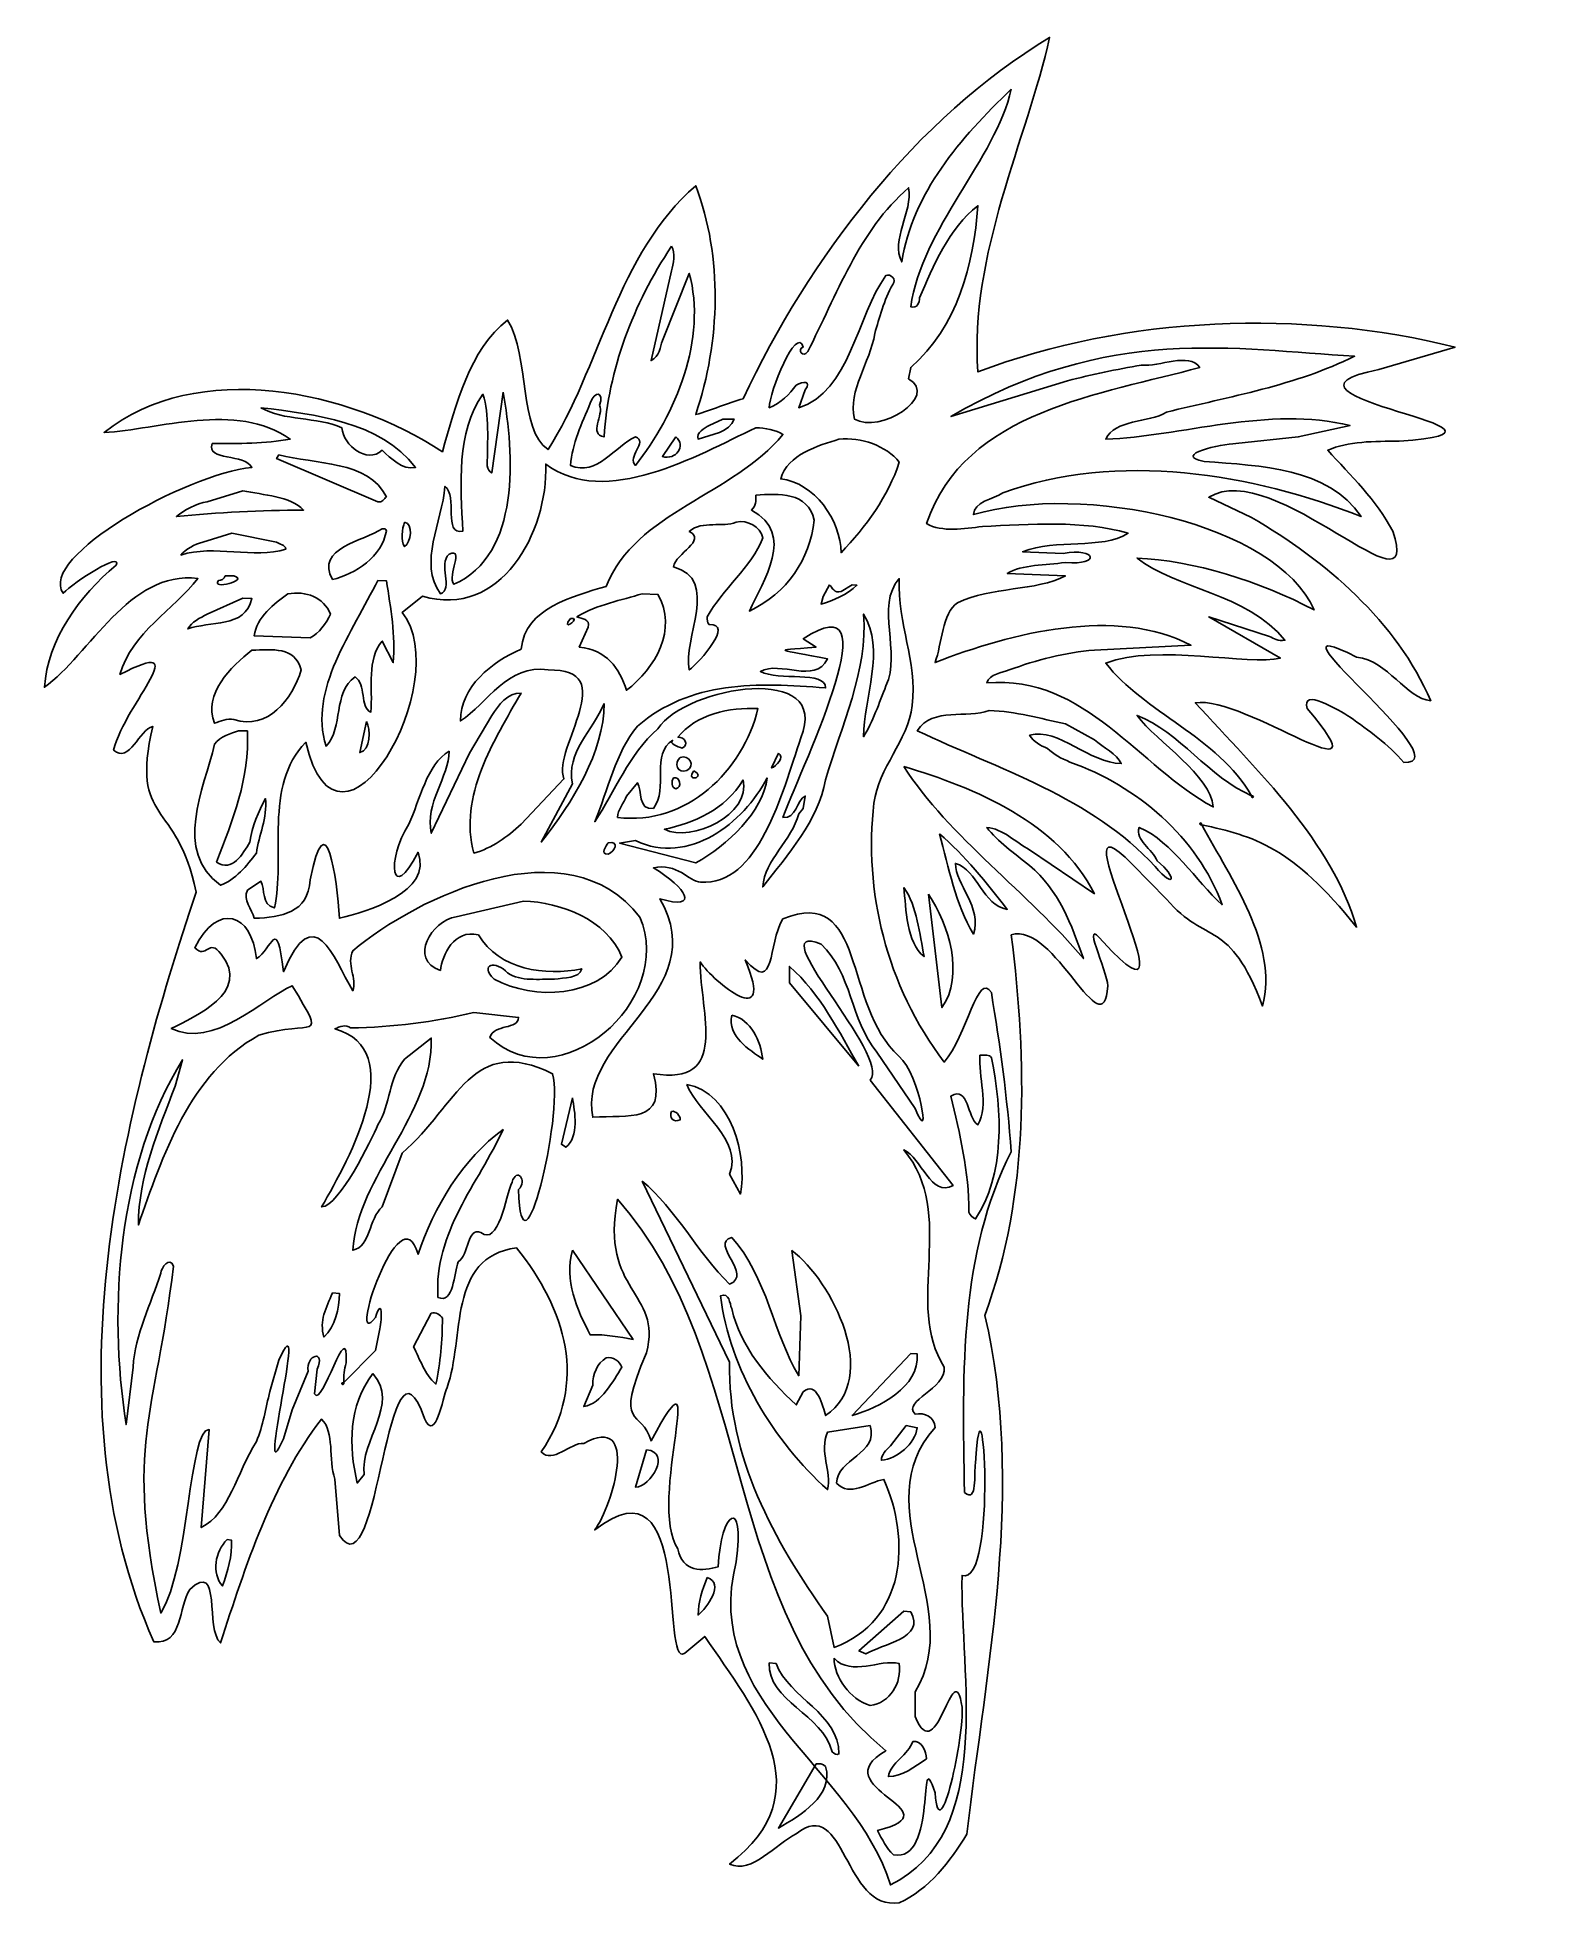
# Model space of a CAD drawing. Header units: centimetres. Extents: x -9.6 to 11.1, y -11.9 to 13.6.
import ezdxf

# ---------------------------------------------------------------- set-up
doc = ezdxf.new("R2010")
doc.units = ezdxf.units.CM
doc.header["$MEASUREMENT"] = 0
doc.layers.add('Ebene 1', color=7, linetype='Continuous')

msp = doc.modelspace()

# ---------------------------------------------------------------- linework, layer by layer
at = {"layer": 'Ebene 1'}
for points, knots in [([(6.24078, 2.91338), (6.24078, 2.9718), (6.17982, 2.91084), (6.24078, 2.91338), (6.24078, 2.91338), (6.6421, 2.16408), (7.28472, 1.28524), (7.06882, 0.44196), (7.06882, 0.44196), (6.61162, 1.651), (6.30681, 1.25984), (5.75818, 1.89992), (5.75818, 1.89992), (5.75818, 1.89992), (5.2959, 2.37236), (5.2959, 2.37236), (5.2959, 2.37236), (4.13512, 3.57886), (6.30681, -0.23622), (4.89712, 1.31826), (4.89712, 1.31826), (4.56438, 1.71196), (4.95808, 0.90932), (4.95808, 0.71882), (4.95808, 0.71882), (4.89712, -0.17526), (4.22656, 1.60782), (3.64236, 1.41224), (3.64236, 1.41224), (3.85826, -0.32258), (3.89128, -2.13106), (3.28168, -3.77444), (3.28168, -3.77444), (3.83032, -6.096), (3.30962, -8.52424), (3.0353, -10.8458), (3.0353, -10.8458), (2.8194, -11.21664), (2.5146, -11.60018), (2.11582, -11.78306), (2.11582, -11.78306), (1.35382, -11.90244), (1.38176, -10.30478), (0.7112, -10.84326), (0.7112, -10.84326), (0.43434, -10.97788), (0.09906, -11.39952), (-0.19812, -11.25474), (-0.19812, -11.25474), (1.07696, -10.27684), (0.16002, -9.17702), (-0.53848, -8.15086), (-0.53848, -8.15086), (-0.53848, -8.15086), (-0.81026, -8.382), (-0.81026, -8.382), (-0.81026, -8.382), (-1.14808, -8.5979), (-0.68834, -5.64388), (-2.03708, -6.70052), (-2.03708, -6.70052), (-1.7907, -6.36524), (-1.4224, -5.09523), (-2.18694, -5.51942), (-2.18694, -5.51942), (-2.36982, -5.50672), (-2.61366, -5.8039), (-2.76606, -5.63626), (-2.76606, -5.63626), (-2.12598, -4.68884), (-2.43078, -3.69316), (-3.10388, -2.85496), (-3.10388, -2.85496), (-4.05129, -2.97687), (-3.80746, -4.09194), (-4.05129, -4.75742), (-4.05129, -4.75742), (-4.11479, -4.90474), (-4.2037, -5.51434), (-4.35864, -5.1816), (-4.35864, -5.1816), (-4.87934, -3.69824), (-4.96824, -7.59968), (-5.51942, -6.77672), (-5.51942, -6.77672), (-5.51942, -6.77672), (-5.58038, -6.0071), (-5.58038, -6.0071), (-5.58038, -6.0071), (-5.67436, -5.73786), (-5.58038, -5.36448), (-5.76326, -5.18922), (-5.76326, -5.18922), (-6.43636, -6.06044), (-6.80466, -7.2009), (-7.13994, -8.23976), (-7.13994, -8.23976), (-7.35584, -8.0645), (-7.11962, -7.0993), (-7.55904, -7.51078), (-7.55904, -7.51078), (-7.71398, -7.747), (-7.65302, -8.26516), (-8.04926, -8.22706), (-8.04926, -8.22706), (-9.51484, -4.94538), (-8.44296, -0.89154), (-7.47268, 1.99644), (-7.47268, 1.99644), (-7.7343, 3.26898), (-8.37438, 2.91084), (-8.0645, 4.2545), (-8.0645, 4.2545), (-8.24484, 4.21386), (-8.38708, 3.74142), (-8.5979, 3.93192), (-8.5979, 3.93192), (-8.42772, 4.59232), (-7.47014, 5.50164), (-8.51154, 4.96316), (-8.51154, 4.96316), (-8.34644, 5.5372), (-7.77494, 5.84708), (-7.44982, 6.27126), (-7.44982, 6.27126), (-8.3947, 6.38556), (-8.92048, 5.23494), (-9.54278, 4.7879), (-9.54278, 4.7879), (-9.49452, 5.44322), (-9.06526, 6.03504), (-8.56488, 6.45414), (-8.56488, 6.45414), (-8.47598, 6.6421), (-9.1313, 6.23316), (-9.28624, 6.0706), (-9.28624, 6.0706), (-9.63676, 6.56336), (-7.6073, 7.6962), (-6.71322, 7.7851), (-6.71322, 7.7851), (-6.80466, 7.98068), (-7.3406, 7.86384), (-7.25424, 8.11021), (-7.25424, 8.11021), (-6.8961, 8.11021), (-6.5278, 8.11021), (-6.18998, 8.17118), (-6.18998, 8.17118), (-6.92404, 8.69442), (-7.99846, 8.29564), (-8.72744, 8.26262), (-8.72744, 8.26262), (-7.46506, 9.27099), (-5.3975, 8.84427), (-4.11479, 7.99845), (-4.11479, 7.99845), (-3.92938, 8.63345), (-3.7465, 9.39546), (-3.2258, 9.79423), (-3.2258, 9.79423), (-2.921, 9.30148), (-3.07594, 8.29564), (-2.67462, 8.02894), (-2.67462, 8.02894), (-1.97104, 9.12114), (-1.7272, 10.71118), (-0.6604, 11.62558), (-0.6604, 11.62558), (-0.2921, 10.64767), (-0.32258, 9.51738), (-0.6604, 8.50646), (-0.6604, 8.50646), (-0.4445, 8.56742), (-0.2286, 8.6614), (-0.01524, 8.72236), (-0.01524, 8.72236), (0.89408, 10.64767), (2.33172, 12.54252), (4.1656, 13.64742), (4.1656, 13.64742), (3.85826, 12.27074), (3.06578, 10.67816), (3.1877, 9.08812), (3.1877, 9.08812), (5.20192, 9.8552), (7.61746, 9.9441), (9.69518, 9.42594), (9.69518, 9.42594), (9.69518, 9.42594), (8.65632, 9.12114), (8.65632, 9.12114), (8.65632, 9.12114), (6.7945, 8.7503), (11.10488, 8.29564), (8.93318, 8.14324), (8.93318, 8.14324), (8.59536, 8.14324), (8.2296, 8.14324), (7.95782, 8.01878), (7.95782, 8.01878), (8.26262, 7.6835), (8.62838, 7.33298), (8.84428, 6.91896), (8.84428, 6.91896), (9.271, 5.66674), (7.21868, 7.93242), (6.33476, 7.3787), (6.33476, 7.3787), (6.33476, 7.3787), (6.91896, 7.10184), (6.91896, 7.10184), (6.91896, 7.10184), (7.9248, 6.52272), (8.9027, 5.6769), (9.36244, 4.60502), (9.36244, 4.60502), (9.02716, 4.63296), (8.78332, 5.15112), (8.35152, 5.19938), (8.35152, 5.19938), (6.88594, 5.9436), (9.82218, 3.72872), (8.99414, 3.76428), (8.99414, 3.76428), (8.78332, 4.01066), (8.50646, 4.20624), (8.26262, 4.3815), (8.26262, 4.3815), (8.10768, 4.47294), (7.58952, 4.79298), (7.67842, 4.49834), (7.67842, 4.49834), (8.81126, 3.1623), (6.82498, 4.6863), (6.15188, 4.57708), (6.15188, 4.57708), (7.00786, 3.64236), (8.01878, 2.67462), (8.35152, 1.51638), (8.35152, 1.51638), (7.4676, 2.62128), (6.9469, 2.75844), (6.24078, 2.91338)], [0, 0, 0, 0, 0.01639344, 0.01639344, 0.01639344, 0.01639344, 0.03278689, 0.03278689, 0.03278689, 0.03278689, 0.04918033, 0.04918033, 0.04918033, 0.04918033, 0.06557377, 0.06557377, 0.06557377, 0.06557377, 0.08196721, 0.08196721, 0.08196721, 0.08196721, 0.09836066, 0.09836066, 0.09836066, 0.09836066, 0.1147541, 0.1147541, 0.1147541, 0.1147541, 0.13114754, 0.13114754, 0.13114754, 0.13114754, 0.14754098, 0.14754098, 0.14754098, 0.14754098, 0.16393443, 0.16393443, 0.16393443, 0.16393443, 0.18032787, 0.18032787, 0.18032787, 0.18032787, 0.19672131, 0.19672131, 0.19672131, 0.19672131, 0.21311475, 0.21311475, 0.21311475, 0.21311475, 0.2295082, 0.2295082, 0.2295082, 0.2295082, 0.24590164, 0.24590164, 0.24590164, 0.24590164, 0.26229508, 0.26229508, 0.26229508, 0.26229508, 0.27868852, 0.27868852, 0.27868852, 0.27868852, 0.29508197, 0.29508197, 0.29508197, 0.29508197, 0.31147541, 0.31147541, 0.31147541, 0.31147541, 0.32786885, 0.32786885, 0.32786885, 0.32786885, 0.3442623, 0.3442623, 0.3442623, 0.3442623, 0.36065574, 0.36065574, 0.36065574, 0.36065574, 0.37704918, 0.37704918, 0.37704918, 0.37704918, 0.39344262, 0.39344262, 0.39344262, 0.39344262, 0.40983607, 0.40983607, 0.40983607, 0.40983607, 0.42622951, 0.42622951, 0.42622951, 0.42622951, 0.44262295, 0.44262295, 0.44262295, 0.44262295, 0.45901639, 0.45901639, 0.45901639, 0.45901639, 0.47540984, 0.47540984, 0.47540984, 0.47540984, 0.49180328, 0.49180328, 0.49180328, 0.49180328, 0.50819672, 0.50819672, 0.50819672, 0.50819672, 0.52459016, 0.52459016, 0.52459016, 0.52459016, 0.54098361, 0.54098361, 0.54098361, 0.54098361, 0.55737705, 0.55737705, 0.55737705, 0.55737705, 0.57377049, 0.57377049, 0.57377049, 0.57377049, 0.59016393, 0.59016393, 0.59016393, 0.59016393, 0.60655738, 0.60655738, 0.60655738, 0.60655738, 0.62295082, 0.62295082, 0.62295082, 0.62295082, 0.63934426, 0.63934426, 0.63934426, 0.63934426, 0.6557377, 0.6557377, 0.6557377, 0.6557377, 0.67213115, 0.67213115, 0.67213115, 0.67213115, 0.68852459, 0.68852459, 0.68852459, 0.68852459, 0.70491803, 0.70491803, 0.70491803, 0.70491803, 0.72131148, 0.72131148, 0.72131148, 0.72131148, 0.73770492, 0.73770492, 0.73770492, 0.73770492, 0.75409836, 0.75409836, 0.75409836, 0.75409836, 0.7704918, 0.7704918, 0.7704918, 0.7704918, 0.78688525, 0.78688525, 0.78688525, 0.78688525, 0.80327869, 0.80327869, 0.80327869, 0.80327869, 0.81967213, 0.81967213, 0.81967213, 0.81967213, 0.83606557, 0.83606557, 0.83606557, 0.83606557, 0.85245902, 0.85245902, 0.85245902, 0.85245902, 0.86885246, 0.86885246, 0.86885246, 0.86885246, 0.8852459, 0.8852459, 0.8852459, 0.8852459, 0.90163934, 0.90163934, 0.90163934, 0.90163934, 0.91803279, 0.91803279, 0.91803279, 0.91803279, 0.93442623, 0.93442623, 0.93442623, 0.93442623, 0.95081967, 0.95081967, 0.95081967, 0.95081967, 0.96721311, 0.96721311, 0.96721311, 0.96721311, 0.98360656, 0.98360656, 0.98360656, 0.98360656, 1, 1, 1, 1]), ([(-0.87122, 3.83032), (-0.7493, 3.87858), (-0.6604, 3.71602), (-0.78232, 3.65506), (-0.78232, 3.65506), (-0.90424, 3.5941), (-0.9652, 3.76428), (-0.87122, 3.83032)], [0, 0, 0, 0, 0.5, 0.5, 0.5, 0.5, 1, 1, 1, 1]), ([(-0.9652, 3.55346), (-0.87122, 3.57886), (-0.84328, 3.41884), (-0.93218, 3.4036), (-0.93218, 3.4036), (-0.99314, 3.41884), (-0.99314, 3.50774), (-0.9652, 3.55346)], [0, 0, 0, 0, 0.5, 0.5, 0.5, 0.5, 1, 1, 1, 1]), ([(-3.0099, 1.87452), (-2.49174, 1.8542), (-1.88214, 1.62814), (-1.66624, 1.10998), (-1.66624, 1.10998), (-2.00406, 0.55626), (-2.86004, 0.51562), (-3.40868, 0.80772), (-3.40868, 0.80772), (-3.62458, 1.016), (-3.38074, 1.06934), (-3.2258, 0.89408), (-3.2258, 0.89408), (-3.04292, 0.77216), (-2.79908, 0.81534), (-2.58572, 0.80772), (-2.58572, 0.80772), (-2.45872, 0.83312), (-2.2479, 0.81534), (-2.21488, 0.94996), (-2.21488, 0.94996), (-2.7051, 0.84836), (-3.34772, 0.93472), (-3.62458, 1.41478), (-3.62458, 1.41478), (-3.95986, 1.48844), (-4.11479, 1.143), (-4.14274, 0.9271), (-4.14274, 0.9271), (-4.57454, 1.08204), (-4.26719, 1.60274), (-3.92938, 1.65862), (-3.92938, 1.65862), (-3.92938, 1.65862), (-3.0099, 1.87452), (-3.0099, 1.87452)], [0, 0, 0, 0, 0.11111111, 0.11111111, 0.11111111, 0.11111111, 0.22222222, 0.22222222, 0.22222222, 0.22222222, 0.33333333, 0.33333333, 0.33333333, 0.33333333, 0.44444444, 0.44444444, 0.44444444, 0.44444444, 0.55555556, 0.55555556, 0.55555556, 0.55555556, 0.66666667, 0.66666667, 0.66666667, 0.66666667, 0.77777778, 0.77777778, 0.77777778, 0.77777778, 0.88888889, 0.88888889, 0.88888889, 0.88888889, 1, 1, 1, 1]), ([(3.21564, -0.2286), (3.28168, -0.23114), (3.34264, -0.21082), (3.37058, -0.26416), (3.37058, -0.26416), (3.52552, -0.99059), (3.55346, -1.86436), (3.15468, -2.45872), (3.15468, -2.45872), (3.12674, -2.44348), (3.06578, -2.40792), (3.06578, -2.36728), (3.06578, -2.36728), (3.06578, -1.8161), (2.94132, -1.29794), (2.8194, -0.78486), (2.8194, -0.78486), (3.06578, -0.64008), (3.0353, -1.0795), (3.1877, -1.17602), (3.1877, -1.17602), (3.34264, -0.90424), (3.1877, -0.50799), (3.21564, -0.2286)], [0, 0, 0, 0, 0.16666667, 0.16666667, 0.16666667, 0.16666667, 0.33333333, 0.33333333, 0.33333333, 0.33333333, 0.5, 0.5, 0.5, 0.5, 0.66666667, 0.66666667, 0.66666667, 0.66666667, 0.83333333, 0.83333333, 0.83333333, 0.83333333, 1, 1, 1, 1]), ([(-5.6134, -3.46964), (-5.6134, -3.46964), (-5.51942, -3.47472), (-5.51942, -3.47472), (-5.51942, -3.47472), (-5.51942, -3.68554), (-5.58038, -3.92176), (-5.73024, -4.07162), (-5.73024, -4.07162), (-5.79628, -3.84556), (-5.70229, -3.6703), (-5.6134, -3.46964)], [0, 0, 0, 0, 0.33333333, 0.33333333, 0.33333333, 0.33333333, 0.66666667, 0.66666667, 0.66666667, 0.66666667, 1, 1, 1, 1]), ([(0.3429, -8.51154), (0.3429, -8.51154), (0.43434, -8.5217), (0.43434, -8.5217), (0.43434, -8.5217), (0.61722, -8.99414), (1.29286, -9.20496), (1.29286, -9.7536), (1.29286, -9.7536), (1.25984, -9.779), (1.22682, -9.74598), (1.19888, -9.72566), (1.19888, -9.72566), (1.07696, -9.21004), (0.31496, -9.03732), (0.3429, -8.51154)], [0, 0, 0, 0, 0.25, 0.25, 0.25, 0.25, 0.5, 0.5, 0.5, 0.5, 0.75, 0.75, 0.75, 0.75, 1, 1, 1, 1])]:
    msp.add_open_spline(points, degree=3, knots=knots, dxfattribs=at)
at = {"layer": 'Ebene 1', "color": 1}
for points, knots in [([(3.64236, 12.9413), (3.43154, 11.99388), (2.42062, 11.04392), (2.27076, 9.97712), (2.27076, 9.97712), (2.35966, 9.9441), (2.39268, 10.03808), (2.39268, 10.09904), (2.39268, 10.09904), (2.57556, 10.52576), (2.79146, 11.04392), (3.1877, 11.3538), (3.1877, 11.3538), (3.12674, 10.55624), (2.91084, 9.70026), (2.27076, 9.14908), (2.27076, 9.14908), (2.27076, 9.14908), (2.24282, 8.99414), (2.24282, 8.99414), (2.24282, 8.99414), (2.66446, 8.7503), (1.84404, 8.23468), (1.50368, 8.4455), (1.50368, 8.4455), (1.41478, 8.84427), (1.71704, 9.21004), (1.78054, 9.61136), (1.78054, 9.61136), (1.84404, 9.82218), (1.905, 10.06602), (2.02692, 10.28192), (2.02692, 10.28192), (2.08788, 10.34288), (1.9939, 10.43177), (1.93294, 10.40384), (1.93294, 10.40384), (1.5367, 9.8552), (1.44272, 8.81126), (0.74422, 8.60044), (0.74422, 8.60044), (0.74422, 8.60044), (0.83312, 8.84427), (0.83312, 8.84427), (0.83312, 8.84427), (0.92202, 8.9662), (0.80518, 8.9662), (0.7112, 8.90524), (0.7112, 8.90524), (0.61722, 8.78332), (0.49784, 8.6614), (0.3429, 8.60044), (0.3429, 8.60044), (0.3429, 8.81126), (0.7112, 9.73328), (0.80518, 9.42594), (0.80518, 9.42594), (0.7112, 9.39546), (0.80518, 9.27099), (0.86614, 9.36498), (0.86614, 9.36498), (1.25984, 10.12698), (1.56464, 11.01598), (2.24282, 11.59764), (2.24282, 11.59764), (2.2987, 11.25982), (1.9939, 10.89406), (2.14884, 10.58672), (2.14884, 10.58672), (2.2987, 11.5316), (2.94132, 12.27074), (3.64236, 12.9413)], [0, 0, 0, 0, 0.05555556, 0.05555556, 0.05555556, 0.05555556, 0.11111111, 0.11111111, 0.11111111, 0.11111111, 0.16666667, 0.16666667, 0.16666667, 0.16666667, 0.22222222, 0.22222222, 0.22222222, 0.22222222, 0.27777778, 0.27777778, 0.27777778, 0.27777778, 0.33333333, 0.33333333, 0.33333333, 0.33333333, 0.38888889, 0.38888889, 0.38888889, 0.38888889, 0.44444444, 0.44444444, 0.44444444, 0.44444444, 0.5, 0.5, 0.5, 0.5, 0.55555556, 0.55555556, 0.55555556, 0.55555556, 0.61111111, 0.61111111, 0.61111111, 0.61111111, 0.66666667, 0.66666667, 0.66666667, 0.66666667, 0.72222222, 0.72222222, 0.72222222, 0.72222222, 0.77777778, 0.77777778, 0.77777778, 0.77777778, 0.83333333, 0.83333333, 0.83333333, 0.83333333, 0.88888889, 0.88888889, 0.88888889, 0.88888889, 0.94444444, 0.94444444, 0.94444444, 0.94444444, 1, 1, 1, 1]), ([(-0.99314, 10.80008), (-0.93218, 10.71118), (-0.9652, 10.55624), (-0.99314, 10.4648), (-0.99314, 10.4648), (-0.99314, 10.4648), (-1.27, 9.24306), (-1.27, 9.24306), (-1.27, 9.24306), (-1.14808, 9.30148), (-1.14808, 9.42594), (-1.11506, 9.51738), (-1.11506, 9.51738), (-1.11506, 9.51738), (-0.7493, 10.43177), (-0.7493, 10.43177), (-0.7493, 10.43177), (-0.50546, 9.54532), (-0.93218, 8.50646), (-1.48336, 7.81304), (-1.48336, 7.81304), (-1.60528, 7.91972), (-1.30302, 8.14324), (-1.48336, 8.20166), (-1.48336, 8.20166), (-1.76022, 8.08228), (-2.00406, 7.65556), (-2.36982, 7.81304), (-2.36982, 7.81304), (-2.34188, 8.11021), (-2.21488, 8.38708), (-2.09804, 8.6614), (-2.09804, 8.6614), (-2.03708, 8.84427), (-1.91008, 8.81126), (-1.97104, 8.63345), (-1.97104, 8.63345), (-1.91008, 8.50646), (-2.12598, 8.23468), (-1.91008, 8.20166), (-1.91008, 8.20166), (-1.8542, 9.12114), (-1.51384, 10.00505), (-0.99314, 10.80008)], [0, 0, 0, 0, 0.09090909, 0.09090909, 0.09090909, 0.09090909, 0.18181818, 0.18181818, 0.18181818, 0.18181818, 0.27272727, 0.27272727, 0.27272727, 0.27272727, 0.36363636, 0.36363636, 0.36363636, 0.36363636, 0.45454545, 0.45454545, 0.45454545, 0.45454545, 0.54545455, 0.54545455, 0.54545455, 0.54545455, 0.63636364, 0.63636364, 0.63636364, 0.63636364, 0.72727273, 0.72727273, 0.72727273, 0.72727273, 0.81818182, 0.81818182, 0.81818182, 0.81818182, 0.90909091, 0.90909091, 0.90909091, 0.90909091, 1, 1, 1, 1]), ([(-3.28676, 8.81126), (-3.1369, 7.98068), (-3.04292, 6.58876), (-3.95986, 6.19252), (-3.95986, 6.19252), (-4.05129, 6.31952), (-3.80746, 6.69798), (-4.02336, 6.604), (-4.02336, 6.604), (-4.17576, 6.46938), (-3.95986, 6.12394), (-4.14274, 6.06298), (-4.14274, 6.06298), (-4.44754, 6.48716), (-4.11479, 7.04088), (-4.08178, 7.52602), (-4.08178, 7.52602), (-3.89889, 7.40156), (-4.11479, 6.858), (-3.8354, 6.91896), (-3.8354, 6.91896), (-3.86842, 7.54126), (-3.92938, 8.26262), (-3.56362, 8.78332), (-3.56362, 8.78332), (-3.46964, 8.50646), (-3.50266, 8.14324), (-3.50266, 7.80542), (-3.50266, 7.80542), (-3.50266, 7.76478), (-3.46964, 7.7216), (-3.4417, 7.71144), (-3.4417, 7.71144), (-3.4417, 7.71144), (-3.28676, 8.81126), (-3.28676, 8.81126)], [0, 0, 0, 0, 0.11111111, 0.11111111, 0.11111111, 0.11111111, 0.22222222, 0.22222222, 0.22222222, 0.22222222, 0.33333333, 0.33333333, 0.33333333, 0.33333333, 0.44444444, 0.44444444, 0.44444444, 0.44444444, 0.55555556, 0.55555556, 0.55555556, 0.55555556, 0.66666667, 0.66666667, 0.66666667, 0.66666667, 0.77777778, 0.77777778, 0.77777778, 0.77777778, 0.88888889, 0.88888889, 0.88888889, 0.88888889, 1, 1, 1, 1]), ([(-4.99618, 6.24586), (-4.99618, 6.24586), (-4.87934, 6.24078), (-4.87934, 6.24078), (-4.87934, 6.24078), (-4.81838, 5.87502), (-4.75234, 5.48132), (-4.78536, 5.12572), (-4.78536, 5.12572), (-4.78536, 5.12572), (-4.93522, 5.41782), (-4.93522, 5.41782), (-4.93522, 5.41782), (-5.15112, 5.17144), (-5.06222, 4.78028), (-5.09016, 4.45008), (-5.09016, 4.45008), (-5.24256, 4.51358), (-5.15112, 4.83362), (-5.30606, 4.93014), (-5.30606, 4.93014), (-5.6134, 4.71424), (-5.45846, 4.2418), (-5.70229, 3.98526), (-5.70229, 3.98526), (-5.94614, 4.75488), (-5.33654, 5.54482), (-4.99618, 6.24586)], [0, 0, 0, 0, 0.14285714, 0.14285714, 0.14285714, 0.14285714, 0.28571429, 0.28571429, 0.28571429, 0.28571429, 0.42857143, 0.42857143, 0.42857143, 0.42857143, 0.57142857, 0.57142857, 0.57142857, 0.57142857, 0.71428571, 0.71428571, 0.71428571, 0.71428571, 0.85714286, 0.85714286, 0.85714286, 0.85714286, 1, 1, 1, 1]), ([(-5.15112, 4.32054), (-5.09016, 4.2164), (-5.09016, 3.93192), (-5.24256, 3.8989), (-5.24256, 3.8989), (-5.24256, 3.8989), (-5.15112, 4.32054), (-5.15112, 4.32054)], [0, 0, 0, 0, 0.5, 0.5, 0.5, 0.5, 1, 1, 1, 1]), ([(0.31496, 3.55346), (0.254, 3.08864), (-0.2286, 2.63398), (-0.6604, 2.39268), (-0.6604, 2.39268), (-0.6604, 2.39268), (-1.69926, 2.66446), (-1.69926, 2.66446), (-1.69926, 2.66446), (-1.69926, 2.66446), (-1.48336, 2.69748), (-1.48336, 2.69748), (-1.48336, 2.69748), (-0.7493, 2.35204), (-0.01524, 2.9337), (0.31496, 3.55346)], [0, 0, 0, 0, 0.25, 0.25, 0.25, 0.25, 0.5, 0.5, 0.5, 0.5, 0.75, 0.75, 0.75, 0.75, 1, 1, 1, 1]), ([(1.56464, -0.37846), (1.56464, -0.37846), (0.61722, 0.75946), (0.61722, 0.75946), (0.61722, 0.75946), (0.61722, 0.75946), (0.61722, 0.98298), (0.61722, 0.98298), (0.61722, 0.98298), (1.04902, 0.60452), (1.29286, 0.08381), (1.56464, -0.37846)], [0, 0, 0, 0, 0.33333333, 0.33333333, 0.33333333, 0.33333333, 0.66666667, 0.66666667, 0.66666667, 0.66666667, 1, 1, 1, 1]), ([(-0.99314, -0.99313), (-0.93218, -0.98043), (-0.87122, -1.05156), (-0.87122, -1.10744), (-0.87122, -1.10744), (-0.9652, -1.15316), (-1.02616, -1.0795), (-0.99314, -0.99313)], [0, 0, 0, 0, 0.5, 0.5, 0.5, 0.5, 1, 1, 1, 1]), ([(-2.34188, -2.88798), (-2.34188, -2.88798), (-1.51384, -4.1021), (-1.51384, -4.1021), (-1.51384, -4.1021), (-1.69926, -4.07162), (-1.88214, -4.03098), (-2.09804, -4.04114), (-2.09804, -4.04114), (-2.28092, -3.69316), (-2.45872, -3.29437), (-2.34188, -2.88798)], [0, 0, 0, 0, 0.33333333, 0.33333333, 0.33333333, 0.33333333, 0.66666667, 0.66666667, 0.66666667, 0.66666667, 1, 1, 1, 1])]:
    msp.add_open_spline(points, degree=3, knots=knots, dxfattribs=at)
at = {"layer": 'Ebene 1', "color": 92}
for points, knots in [([(6.91896, 3.30962), (6.33476, 3.56108), (5.93598, 4.18084), (5.35685, 4.40436), (5.35685, 4.40436), (5.63118, 4.04114), (6.36778, 3.58648), (6.39572, 3.15722), (6.39572, 3.15722), (5.38734, 3.6957), (4.65328, 4.96316), (3.30962, 4.84886), (3.30962, 4.84886), (3.34264, 4.97078), (3.52552, 4.98602), (3.61442, 5.02412), (3.61442, 5.02412), (3.98018, 5.16128), (4.3815, 5.26034), (4.7752, 5.2959), (4.7752, 5.2959), (4.7752, 5.2959), (6.09091, 5.36194), (6.09091, 5.36194), (6.09091, 5.36194), (5.08, 5.89534), (3.64236, 5.53212), (2.6035, 5.12572), (2.6035, 5.12572), (2.69748, 5.37718), (2.69748, 5.80136), (2.91084, 5.94106), (2.91084, 5.94106), (3.37058, 6.16458), (3.98018, 6.096), (4.3815, 6.30682), (4.3815, 6.30682), (4.3815, 6.30682), (3.58648, 6.33984), (3.58648, 6.33984), (3.58648, 6.33984), (3.7973, 6.46684), (4.10464, 6.44906), (4.3815, 6.4897), (4.3815, 6.4897), (4.86918, 6.44652), (4.80822, 6.69798), (4.34848, 6.61162), (4.34848, 6.61162), (4.34848, 6.61162), (3.7973, 6.63702), (3.7973, 6.63702), (3.7973, 6.63702), (4.25704, 6.8199), (4.86918, 6.65734), (5.23494, 6.88848), (5.23494, 6.88848), (4.62534, 7.06882), (3.89128, 7.0104), (3.24866, 6.97992), (3.24866, 6.97992), (3.00482, 6.94944), (2.69748, 6.89864), (2.48666, 7.02056), (2.48666, 7.02056), (3.00482, 8.56742), (4.89712, 8.78332), (6.21284, 9.14908), (6.21284, 9.14908), (6.06298, 9.36498), (5.66419, 9.14908), (5.41782, 9.1821), (5.41782, 9.1821), (5.08, 9.12114), (4.74218, 9.05509), (4.40944, 8.9662), (4.40944, 8.9662), (4.40944, 8.9662), (2.8194, 8.47852), (2.8194, 8.47852), (2.8194, 8.47852), (4.95808, 9.73328), (6.70306, 9.39546), (8.32358, 9.30148), (8.32358, 9.30148), (7.52856, 8.90524), (6.61162, 8.7503), (5.75818, 8.53948), (5.75818, 8.53948), (5.5118, 8.38708), (5.05206, 8.4455), (4.93013, 8.17118), (4.93013, 8.17118), (5.93598, 8.20166), (7.1628, 8.63345), (8.26262, 8.3566), (8.26262, 8.3566), (8.26262, 8.3566), (7.5565, 8.20166), (7.5565, 8.20166), (7.5565, 8.20166), (7.5565, 8.20166), (6.70306, 8.11021), (6.70306, 8.11021), (6.70306, 8.11021), (6.51763, 8.11021), (5.81914, 7.95782), (6.2738, 7.86638), (6.2738, 7.86638), (7.04088, 7.80542), (7.95782, 7.79272), (8.41248, 7.11454), (8.41248, 7.11454), (6.9469, 7.70382), (5.08, 8.00862), (3.52552, 7.43966), (3.52552, 7.43966), (3.39852, 7.35076), (3.12674, 7.31774), (3.12674, 7.14248), (3.12674, 7.14248), (4.62534, 7.5819), (7.2517, 7.02818), (7.7724, 5.842), (7.7724, 5.842), (7.04088, 6.23316), (6.11886, 6.51764), (5.35685, 6.55066), (5.35685, 6.55066), (5.87501, 6.13156), (6.858, 6.0706), (7.37362, 5.43052), (7.37362, 5.43052), (7.28472, 5.4102), (7.21868, 5.45592), (7.1628, 5.48132), (7.1628, 5.48132), (7.1628, 5.48132), (6.33476, 5.74802), (6.33476, 5.74802), (6.33476, 5.74802), (6.33476, 5.74802), (7.31266, 5.18668), (7.31266, 5.18668), (7.31266, 5.18668), (6.88594, 5.07746), (5.63118, 5.38734), (4.93013, 5.1181), (4.93013, 5.1181), (5.4483, 4.45008), (6.45668, 4.11226), (6.91896, 3.30962)], [0, 0, 0, 0, 0.02631579, 0.02631579, 0.02631579, 0.02631579, 0.05263158, 0.05263158, 0.05263158, 0.05263158, 0.07894737, 0.07894737, 0.07894737, 0.07894737, 0.10526316, 0.10526316, 0.10526316, 0.10526316, 0.13157895, 0.13157895, 0.13157895, 0.13157895, 0.15789474, 0.15789474, 0.15789474, 0.15789474, 0.18421053, 0.18421053, 0.18421053, 0.18421053, 0.21052632, 0.21052632, 0.21052632, 0.21052632, 0.23684211, 0.23684211, 0.23684211, 0.23684211, 0.26315789, 0.26315789, 0.26315789, 0.26315789, 0.28947368, 0.28947368, 0.28947368, 0.28947368, 0.31578947, 0.31578947, 0.31578947, 0.31578947, 0.34210526, 0.34210526, 0.34210526, 0.34210526, 0.36842105, 0.36842105, 0.36842105, 0.36842105, 0.39473684, 0.39473684, 0.39473684, 0.39473684, 0.42105263, 0.42105263, 0.42105263, 0.42105263, 0.44736842, 0.44736842, 0.44736842, 0.44736842, 0.47368421, 0.47368421, 0.47368421, 0.47368421, 0.5, 0.5, 0.5, 0.5, 0.52631579, 0.52631579, 0.52631579, 0.52631579, 0.55263158, 0.55263158, 0.55263158, 0.55263158, 0.57894737, 0.57894737, 0.57894737, 0.57894737, 0.60526316, 0.60526316, 0.60526316, 0.60526316, 0.63157895, 0.63157895, 0.63157895, 0.63157895, 0.65789474, 0.65789474, 0.65789474, 0.65789474, 0.68421053, 0.68421053, 0.68421053, 0.68421053, 0.71052632, 0.71052632, 0.71052632, 0.71052632, 0.73684211, 0.73684211, 0.73684211, 0.73684211, 0.76315789, 0.76315789, 0.76315789, 0.76315789, 0.78947368, 0.78947368, 0.78947368, 0.78947368, 0.81578947, 0.81578947, 0.81578947, 0.81578947, 0.84210526, 0.84210526, 0.84210526, 0.84210526, 0.86842105, 0.86842105, 0.86842105, 0.86842105, 0.89473684, 0.89473684, 0.89473684, 0.89473684, 0.92105263, 0.92105263, 0.92105263, 0.92105263, 0.94736842, 0.94736842, 0.94736842, 0.94736842, 0.97368421, 0.97368421, 0.97368421, 0.97368421, 1, 1, 1, 1]), ([(3.34264, 4.47294), (3.70332, 4.4577), (4.04114, 4.36118), (4.3815, 4.29006), (4.3815, 4.29006), (4.3815, 4.29006), (4.7752, 4.07162), (4.7752, 4.07162), (4.7752, 4.07162), (4.89712, 3.97002), (5.08, 3.87604), (5.14095, 3.74904), (5.14095, 3.74904), (4.71423, 3.74904), (4.28751, 4.2418), (3.89128, 4.13512), (3.89128, 4.13512), (3.9497, 4.0386), (4.04114, 4.0005), (4.13512, 3.95224), (4.13512, 3.95224), (4.22656, 3.87604), (4.32054, 3.81762), (4.44246, 3.76936), (4.44246, 3.76936), (5.35685, 3.44424), (6.17982, 2.74828), (6.51763, 1.82372), (6.51763, 1.82372), (6.15188, 2.14884), (5.84708, 2.67716), (5.38734, 2.87782), (5.38734, 2.87782), (5.32638, 2.7051), (5.57021, 2.58064), (5.63118, 2.42062), (5.63118, 2.42062), (5.90804, 2.20218), (5.87501, 2.02184), (5.60324, 2.34442), (5.60324, 2.34442), (4.74218, 3.2893), (3.45948, 3.67284), (2.35966, 4.19608), (2.35966, 4.19608), (2.57556, 4.52628), (3.0353, 4.3561), (3.34264, 4.47294)], [0, 0, 0, 0, 0.08333333, 0.08333333, 0.08333333, 0.08333333, 0.16666667, 0.16666667, 0.16666667, 0.16666667, 0.25, 0.25, 0.25, 0.25, 0.33333333, 0.33333333, 0.33333333, 0.33333333, 0.41666667, 0.41666667, 0.41666667, 0.41666667, 0.5, 0.5, 0.5, 0.5, 0.58333333, 0.58333333, 0.58333333, 0.58333333, 0.66666667, 0.66666667, 0.66666667, 0.66666667, 0.75, 0.75, 0.75, 0.75, 0.83333333, 0.83333333, 0.83333333, 0.83333333, 0.91666667, 0.91666667, 0.91666667, 0.91666667, 1, 1, 1, 1]), ([(2.17678, 3.7084), (3.15468, 3.4163), (4.28751, 2.94132), (4.7752, 1.97358), (4.7752, 1.97358), (4.7752, 1.97358), (3.89128, 2.57302), (3.89128, 2.57302), (3.89128, 2.57302), (3.70332, 2.67462), (3.52552, 2.86004), (3.30962, 2.87782), (3.30962, 2.87782), (3.45948, 2.68224), (3.67538, 2.53238), (3.89128, 2.35712), (3.89128, 2.35712), (4.28751, 2.02946), (4.4704, 1.54432), (4.62534, 1.08966), (4.62534, 1.08966), (3.89128, 1.97358), (2.79146, 2.75082), (2.17678, 3.7084)], [0, 0, 0, 0, 0.16666667, 0.16666667, 0.16666667, 0.16666667, 0.33333333, 0.33333333, 0.33333333, 0.33333333, 0.5, 0.5, 0.5, 0.5, 0.66666667, 0.66666667, 0.66666667, 0.66666667, 0.83333333, 0.83333333, 0.83333333, 0.83333333, 1, 1, 1, 1]), ([(2.66446, 2.79146), (3.00482, 2.5019), (3.30962, 2.11582), (3.58648, 1.76022), (3.58648, 1.76022), (3.24866, 1.81356), (3.1877, 2.29616), (2.88036, 2.3876), (2.88036, 2.3876), (2.88036, 2.10058), (3.24866, 1.7907), (3.12674, 1.4224), (3.12674, 1.4224), (2.88036, 1.83134), (2.79146, 2.32664), (2.66446, 2.79146)], [0, 0, 0, 0, 0.25, 0.25, 0.25, 0.25, 0.5, 0.5, 0.5, 0.5, 0.75, 0.75, 0.75, 0.75, 1, 1, 1, 1]), ([(2.17678, 2.05994), (2.35966, 1.80086), (2.39268, 1.4224), (2.45364, 1.1176), (2.45364, 1.1176), (2.2098, 1.3081), (2.2098, 1.77038), (2.17678, 2.05994)], [0, 0, 0, 0, 0.5, 0.5, 0.5, 0.5, 1, 1, 1, 1]), ([(2.5146, 1.96596), (2.79146, 1.5494), (3.00482, 0.86106), (2.69748, 0.42164), (2.69748, 0.42164), (2.69748, 0.42164), (2.5146, 1.96596), (2.5146, 1.96596)], [0, 0, 0, 0, 0.5, 0.5, 0.5, 0.5, 1, 1, 1, 1])]:
    msp.add_open_spline(points, degree=3, knots=knots, dxfattribs=at)
at = {"layer": 'Ebene 1', "color": 100}
for points, knots in [([(-6.58876, 8.60044), (-5.85724, 8.50646), (-4.96824, 8.41755), (-4.48055, 7.7851), (-4.48055, 7.7851), (-4.66344, 7.74446), (-4.81838, 7.9121), (-4.93522, 8.01878), (-4.93522, 8.01878), (-5.15112, 7.83082), (-5.45846, 8.08228), (-5.4864, 8.32612), (-5.4864, 8.32612), (-5.82422, 8.47852), (-6.28395, 8.41755), (-6.58876, 8.60044)], [0, 0, 0, 0, 0.25, 0.25, 0.25, 0.25, 0.5, 0.5, 0.5, 0.5, 0.75, 0.75, 0.75, 0.75, 1, 1, 1, 1]), ([(-0.2921, 8.4455), (-0.2921, 8.4455), (-0.13716, 8.4455), (-0.13716, 8.4455), (-0.13716, 8.4455), (-0.19812, 8.26262), (-0.4445, 8.23468), (-0.62738, 8.17118), (-0.62738, 8.17118), (-0.6604, 8.26262), (-0.53848, 8.32612), (-0.47752, 8.3566), (-0.47752, 8.3566), (-0.47752, 8.3566), (-0.2921, 8.4455), (-0.2921, 8.4455)], [0, 0, 0, 0, 0.25, 0.25, 0.25, 0.25, 0.5, 0.5, 0.5, 0.5, 0.75, 0.75, 0.75, 0.75, 1, 1, 1, 1]), ([(-6.34492, 7.95782), (-5.85724, 7.82574), (-5.12318, 7.88416), (-4.87934, 7.38632), (-4.87934, 7.38632), (-4.90727, 7.35838), (-4.93522, 7.29996), (-4.99618, 7.31774), (-4.99618, 7.31774), (-4.99618, 7.31774), (-6.3754, 7.90702), (-6.3754, 7.90702), (-6.3754, 7.90702), (-6.3754, 7.90702), (-6.34492, 7.95782), (-6.34492, 7.95782)], [0, 0, 0, 0, 0.25, 0.25, 0.25, 0.25, 0.5, 0.5, 0.5, 0.5, 0.75, 0.75, 0.75, 0.75, 1, 1, 1, 1]), ([(-6.83514, 7.4676), (-6.55828, 7.40664), (-6.18998, 7.39902), (-6.0071, 7.20344), (-6.0071, 7.20344), (-6.58876, 7.20344), (-7.18566, 7.17042), (-7.74192, 7.11454), (-7.74192, 7.11454), (-7.63778, 7.20598), (-7.47014, 7.29234), (-7.32282, 7.31774), (-7.32282, 7.31774), (-7.32282, 7.31774), (-6.83514, 7.4676), (-6.83514, 7.4676)], [0, 0, 0, 0, 0.25, 0.25, 0.25, 0.25, 0.5, 0.5, 0.5, 0.5, 0.75, 0.75, 0.75, 0.75, 1, 1, 1, 1]), ([(-6.985, 6.88848), (-6.985, 6.88848), (-6.3754, 6.76656), (-6.3754, 6.76656), (-6.3754, 6.76656), (-6.34492, 6.73862), (-6.25094, 6.731), (-6.25094, 6.67258), (-6.25094, 6.67258), (-6.6802, 6.53542), (-7.23392, 6.73862), (-7.68096, 6.5913), (-7.68096, 6.5913), (-7.61238, 6.67258), (-7.493, 6.73862), (-7.38378, 6.76656), (-7.38378, 6.76656), (-7.38378, 6.76656), (-6.985, 6.88848), (-6.985, 6.88848)], [0, 0, 0, 0, 0.2, 0.2, 0.2, 0.2, 0.4, 0.4, 0.4, 0.4, 0.6, 0.6, 0.6, 0.6, 0.8, 0.8, 0.8, 0.8, 1, 1, 1, 1]), ([(-7.07898, 6.30682), (-7.07898, 6.30682), (-6.95706, 6.30682), (-6.95706, 6.30682), (-6.95706, 6.30682), (-6.74116, 6.25094), (-7.28218, 6.10616), (-7.16788, 6.24586), (-7.16788, 6.24586), (-7.13232, 6.23824), (-7.0866, 6.26618), (-7.07898, 6.30682)], [0, 0, 0, 0, 0.33333333, 0.33333333, 0.33333333, 0.33333333, 0.66666667, 0.66666667, 0.66666667, 0.66666667, 1, 1, 1, 1]), ([(1.16586, 6.1849), (1.19888, 6.14934), (1.22682, 6.06298), (1.3208, 6.096), (1.3208, 6.096), (1.3208, 6.096), (1.4732, 6.1849), (1.4732, 6.1849), (1.4732, 6.1849), (1.4732, 6.1849), (1.5367, 6.17982), (1.5367, 6.17982), (1.5367, 6.17982), (1.41478, 6.05536), (1.19888, 5.96392), (1.04902, 5.92074), (1.04902, 5.92074), (1.04902, 5.92074), (1.07696, 6.02488), (1.07696, 6.02488), (1.07696, 6.02488), (1.07696, 6.02488), (1.16586, 6.1849), (1.16586, 6.1849)], [0, 0, 0, 0, 0.16666667, 0.16666667, 0.16666667, 0.16666667, 0.33333333, 0.33333333, 0.33333333, 0.33333333, 0.5, 0.5, 0.5, 0.5, 0.66666667, 0.66666667, 0.66666667, 0.66666667, 0.83333333, 0.83333333, 0.83333333, 0.83333333, 1, 1, 1, 1]), ([(-6.83514, 6.00202), (-6.83514, 6.00202), (-6.71322, 5.99694), (-6.71322, 5.99694), (-6.71322, 5.99694), (-6.80466, 5.58546), (-7.29488, 5.69722), (-7.58698, 5.58292), (-7.58698, 5.58292), (-7.53872, 5.67944), (-7.4168, 5.73278), (-7.32282, 5.78612), (-7.32282, 5.78612), (-7.32282, 5.78612), (-6.83514, 6.00202), (-6.83514, 6.00202)], [0, 0, 0, 0, 0.25, 0.25, 0.25, 0.25, 0.5, 0.5, 0.5, 0.5, 0.75, 0.75, 0.75, 0.75, 1, 1, 1, 1])]:
    msp.add_open_spline(points, degree=3, knots=knots, dxfattribs=at)
at = {"layer": 'Ebene 1', "color": 3}
for points, knots in [([(0.16002, 8.32612), (0.28194, 8.32612), (0.43434, 8.29564), (0.52832, 8.23468), (0.52832, 8.23468), (-0.13716, 7.41426), (-1.48336, 7.17804), (-1.88214, 6.16458), (-1.88214, 6.16458), (-2.34188, 6.02234), (-2.98196, 5.87502), (-3.04292, 5.3086), (-3.04292, 5.3086), (-3.4417, 5.13334), (-3.86842, 4.79552), (-3.86842, 4.3307), (-3.86842, 4.3307), (-3.50266, 4.56692), (-3.2258, 5.11048), (-2.67462, 5.02412), (-2.67462, 5.02412), (-1.66624, 5.05206), (-2.61366, 3.97764), (-2.45872, 3.53822), (-2.45872, 3.53822), (-2.45872, 3.53822), (-3.04292, 2.921), (-3.04292, 2.921), (-3.04292, 2.921), (-3.2258, 2.75082), (-3.4417, 2.59334), (-3.68553, 2.5273), (-3.68553, 2.5273), (-3.89889, 3.29692), (-3.40868, 4.06654), (-3.04292, 4.70916), (-3.04292, 4.70916), (-3.2258, 4.72186), (-3.34772, 4.5466), (-3.4417, 4.40436), (-3.4417, 4.40436), (-3.4417, 4.40436), (-3.7465, 3.88874), (-3.7465, 3.88874), (-3.7465, 3.88874), (-3.7465, 3.88874), (-4.26719, 2.79908), (-4.26719, 2.79908), (-4.26719, 2.79908), (-4.35864, 3.20802), (-4.02336, 3.5687), (-4.02336, 3.91668), (-4.02336, 3.91668), (-4.3307, 3.73634), (-4.41959, 3.24866), (-4.57454, 2.921), (-4.57454, 2.921), (-4.87934, 2.43332), (-4.81838, 1.81102), (-4.44754, 2.54), (-4.44754, 2.54), (-4.23672, 1.9939), (-5.15112, 1.72974), (-5.51942, 1.6383), (-5.51942, 1.6383), (-5.55244, 2.1844), (-5.70229, 3.2766), (-5.9182, 2.16154), (-5.9182, 2.16154), (-5.94614, 1.71196), (-6.3119, 1.651), (-6.6802, 1.6383), (-6.6802, 1.6383), (-6.71322, 1.7653), (-6.83514, 1.88722), (-6.77418, 2.02184), (-6.77418, 2.02184), (-6.77418, 2.02184), (-6.58876, 2.14376), (-6.58876, 2.14376), (-6.58876, 2.14376), (-6.5278, 2.03454), (-6.58876, 1.82372), (-6.40588, 1.78054), (-6.40588, 1.78054), (-6.25094, 2.44602), (-6.55828, 3.45186), (-5.97916, 4.0386), (-5.97916, 4.0386), (-5.51942, 2.09042), (-3.92938, 4.86918), (-4.66344, 5.80898), (-4.66344, 5.80898), (-4.66344, 5.80898), (-4.38658, 6.02996), (-4.38658, 6.02996), (-4.38658, 6.02996), (-3.31978, 5.71754), (-2.67462, 6.89864), (-2.7051, 7.83082), (-2.7051, 7.83082), (-1.88214, 7.22376), (-0.6604, 7.94004), (0.16002, 8.32612)], [0, 0, 0, 0, 0.03846154, 0.03846154, 0.03846154, 0.03846154, 0.07692308, 0.07692308, 0.07692308, 0.07692308, 0.11538462, 0.11538462, 0.11538462, 0.11538462, 0.15384615, 0.15384615, 0.15384615, 0.15384615, 0.19230769, 0.19230769, 0.19230769, 0.19230769, 0.23076923, 0.23076923, 0.23076923, 0.23076923, 0.26923077, 0.26923077, 0.26923077, 0.26923077, 0.30769231, 0.30769231, 0.30769231, 0.30769231, 0.34615385, 0.34615385, 0.34615385, 0.34615385, 0.38461538, 0.38461538, 0.38461538, 0.38461538, 0.42307692, 0.42307692, 0.42307692, 0.42307692, 0.46153846, 0.46153846, 0.46153846, 0.46153846, 0.5, 0.5, 0.5, 0.5, 0.53846154, 0.53846154, 0.53846154, 0.53846154, 0.57692308, 0.57692308, 0.57692308, 0.57692308, 0.61538462, 0.61538462, 0.61538462, 0.61538462, 0.65384615, 0.65384615, 0.65384615, 0.65384615, 0.69230769, 0.69230769, 0.69230769, 0.69230769, 0.73076923, 0.73076923, 0.73076923, 0.73076923, 0.76923077, 0.76923077, 0.76923077, 0.76923077, 0.80769231, 0.80769231, 0.80769231, 0.80769231, 0.84615385, 0.84615385, 0.84615385, 0.84615385, 0.88461538, 0.88461538, 0.88461538, 0.88461538, 0.92307692, 0.92307692, 0.92307692, 0.92307692, 0.96153846, 0.96153846, 0.96153846, 0.96153846, 1, 1, 1, 1]), ([(-4.93522, 6.94944), (-4.90727, 6.94944), (-4.87934, 6.95452), (-4.87934, 6.91896), (-4.87934, 6.91896), (-4.93522, 6.57606), (-5.30606, 6.32714), (-5.6134, 6.25856), (-5.6134, 6.25856), (-5.85724, 6.68528), (-5.1816, 6.78434), (-4.93522, 6.94944)], [0, 0, 0, 0, 0.33333333, 0.33333333, 0.33333333, 0.33333333, 0.66666667, 0.66666667, 0.66666667, 0.66666667, 1, 1, 1, 1]), ([(-4.63041, 7.04088), (-4.5085, 7.02056), (-4.54152, 6.76402), (-4.63041, 6.7056), (-4.63041, 6.7056), (-4.69137, 6.78434), (-4.66344, 6.94944), (-4.63041, 7.04088)], [0, 0, 0, 0, 0.5, 0.5, 0.5, 0.5, 1, 1, 1, 1]), ([(-6.223, 6.06298), (-5.97916, 6.10362), (-5.73024, 6.01726), (-5.64134, 5.78612), (-5.64134, 5.78612), (-5.70229, 5.65912), (-5.79628, 5.5245), (-5.9182, 5.461), (-5.9182, 5.461), (-5.9182, 5.461), (-6.6802, 5.48894), (-6.6802, 5.48894), (-6.6802, 5.48894), (-6.65226, 5.7404), (-6.40588, 5.92836), (-6.223, 6.06298)], [0, 0, 0, 0, 0.25, 0.25, 0.25, 0.25, 0.5, 0.5, 0.5, 0.5, 0.75, 0.75, 0.75, 0.75, 1, 1, 1, 1]), ([(-6.71322, 5.2959), (-6.43636, 5.2959), (-6.12902, 5.35432), (-6.04012, 5.02412), (-6.04012, 5.02412), (-6.16204, 4.62534), (-6.49732, 4.19354), (-6.95706, 4.35102), (-6.95706, 4.35102), (-7.05358, 4.36372), (-7.13994, 4.32816), (-7.22122, 4.29768), (-7.22122, 4.29768), (-7.38124, 4.70154), (-6.9977, 5.06476), (-6.71322, 5.2959)], [0, 0, 0, 0, 0.25, 0.25, 0.25, 0.25, 0.5, 0.5, 0.5, 0.5, 0.75, 0.75, 0.75, 0.75, 1, 1, 1, 1]), ([(-6.8961, 4.19608), (-6.8961, 4.19608), (-6.77418, 4.19354), (-6.77418, 4.19354), (-6.77418, 4.19354), (-6.74116, 3.54838), (-6.97738, 2.9718), (-7.19328, 2.40538), (-7.19328, 2.40538), (-6.97992, 2.25806), (-6.83514, 2.51968), (-6.74116, 2.67716), (-6.74116, 2.67716), (-6.71322, 2.88544), (-6.61924, 3.10134), (-6.5278, 3.27152), (-6.5278, 3.27152), (-6.49732, 3.00482), (-6.61924, 2.77114), (-6.65226, 2.5273), (-6.65226, 2.5273), (-6.77418, 2.35712), (-6.94436, 2.16154), (-7.13994, 2.09042), (-7.13994, 2.09042), (-7.78764, 2.5527), (-7.36854, 3.39852), (-7.22122, 4.01066), (-7.22122, 4.01066), (-7.14502, 4.11988), (-6.9977, 4.16052), (-6.8961, 4.19608)], [0, 0, 0, 0, 0.125, 0.125, 0.125, 0.125, 0.25, 0.25, 0.25, 0.25, 0.375, 0.375, 0.375, 0.375, 0.5, 0.5, 0.5, 0.5, 0.625, 0.625, 0.625, 0.625, 0.75, 0.75, 0.75, 0.75, 0.875, 0.875, 0.875, 0.875, 1, 1, 1, 1])]:
    msp.add_open_spline(points, degree=3, knots=knots, dxfattribs=at)
at = {"layer": 'Ebene 1', "color": 111}
msp.add_open_spline([(-0.93218, 8.20166), (-0.78232, 8.08228), (-0.93218, 7.87908), (-1.11506, 7.93496), (-1.11506, 7.93496), (-1.11506, 7.93496), (-0.93218, 8.20166), (-0.93218, 8.20166)], degree=3, knots=[0, 0, 0, 0, 0.5, 0.5, 0.5, 0.5, 1, 1, 1, 1], dxfattribs=at)
at = {"layer": 'Ebene 1', "color": 80}
for points, knots in [([(1.29286, 8.17118), (1.59766, 8.20166), (1.93294, 8.08228), (2.11582, 7.85876), (2.11582, 7.85876), (1.96596, 7.39394), (1.65862, 6.97484), (1.3208, 6.62178), (1.3208, 6.62178), (1.3208, 7.06882), (0.95504, 7.57682), (0.49784, 7.63016), (0.49784, 7.63016), (0.58928, 7.96544), (1.016, 8.08228), (1.29286, 8.17118)], [0, 0, 0, 0, 0.25, 0.25, 0.25, 0.25, 0.5, 0.5, 0.5, 0.5, 0.75, 0.75, 0.75, 0.75, 1, 1, 1, 1]), ([(0.16002, 7.40664), (0.46736, 7.43204), (0.86614, 7.45236), (0.95504, 7.06882), (0.95504, 7.06882), (0.89408, 6.53034), (0.58928, 6.07568), (0.07112, 5.82676), (0.07112, 5.82676), (0.254, 6.24078), (0.7112, 6.87832), (0.09906, 7.20344), (0.09906, 7.20344), (0.16002, 7.25678), (0.16002, 7.33044), (0.16002, 7.40664)], [0, 0, 0, 0, 0.25, 0.25, 0.25, 0.25, 0.5, 0.5, 0.5, 0.5, 0.75, 0.75, 0.75, 0.75, 1, 1, 1, 1]), ([(-0.10922, 7.04088), (0.04318, 7.06882), (0.22098, 6.98754), (0.254, 6.82498), (0.254, 6.82498), (0.09906, 6.42112), (-0.2921, 6.13156), (-0.50546, 5.74802), (-0.50546, 5.74802), (-0.50546, 5.71246), (-0.50546, 5.66674), (-0.47752, 5.64388), (-0.47752, 5.64388), (-0.13716, 5.65912), (-0.59944, 5.14096), (-0.7493, 5.02412), (-0.7493, 5.02412), (-0.84328, 5.43814), (-0.32258, 6.26618), (-0.9652, 6.42874), (-0.9652, 6.42874), (-0.93218, 6.62178), (-0.50546, 6.78434), (-0.7493, 6.91388), (-0.7493, 6.91388), (-0.56642, 7.06882), (-0.2921, 6.9596), (-0.10922, 7.04088)], [0, 0, 0, 0, 0.14285714, 0.14285714, 0.14285714, 0.14285714, 0.28571429, 0.28571429, 0.28571429, 0.28571429, 0.42857143, 0.42857143, 0.42857143, 0.42857143, 0.57142857, 0.57142857, 0.57142857, 0.57142857, 0.71428571, 0.71428571, 0.71428571, 0.71428571, 0.85714286, 0.85714286, 0.85714286, 0.85714286, 1, 1, 1, 1]), ([(-1.39192, 6.06298), (-1.39192, 6.06298), (-1.17602, 6.05536), (-1.17602, 6.05536), (-1.17602, 6.05536), (-0.90424, 5.58546), (-1.20904, 5.04444), (-1.60528, 4.74726), (-1.60528, 4.74726), (-1.69926, 5.05714), (-1.88214, 5.29336), (-2.2479, 5.33654), (-2.2479, 5.33654), (-2.2479, 5.33654), (-2.12598, 5.60578), (-2.12598, 5.60578), (-2.12598, 5.60578), (-2.09804, 5.72516), (-2.21488, 5.71754), (-2.28092, 5.74802), (-2.28092, 5.74802), (-2.00406, 5.92074), (-1.66624, 5.97408), (-1.39192, 6.06298)], [0, 0, 0, 0, 0.16666667, 0.16666667, 0.16666667, 0.16666667, 0.33333333, 0.33333333, 0.33333333, 0.33333333, 0.5, 0.5, 0.5, 0.5, 0.66666667, 0.66666667, 0.66666667, 0.66666667, 0.83333333, 0.83333333, 0.83333333, 0.83333333, 1, 1, 1, 1])]:
    msp.add_open_spline(points, degree=3, knots=knots, dxfattribs=at)
at = {"layer": 'Ebene 1', "color": 11}
msp.add_open_spline([(1.71704, -0.56641), (2.02692, -0.26416), (0.18796, 1.62306), (1.04902, 1.28778), (1.04902, 1.28778), (1.4732, 0.88646), (1.44272, 0.26162), (1.81102, -0.18795), (1.81102, -0.18795), (1.81102, -0.18795), (2.33172, -0.9525), (2.33172, -0.9525), (2.33172, -0.9525), (2.56032, -1.524), (2.39776, -0.50038), (2.11074, -0.24129), (2.11074, -0.24129), (1.34112, 0.44958), (1.67132, 2.0955), (0.52832, 1.63068), (0.52832, 1.63068), (0.31496, 1.28016), (0.43434, 0.58928), (0.01524, 1.07188), (0.01524, 1.07188), (0.43434, 0.07112), (-0.41402, 0.76708), (-0.59944, 1.04394), (-0.59944, 1.04394), (-0.59944, 0.33528), (-0.19812, -0.65024), (-1.23698, -0.48006), (-1.23698, -0.48006), (-1.0541, -1.16586), (-1.5748, -1.03885), (-2.06502, -1.07442), (-2.06502, -1.07442), (-2.28092, -0.00762), (-0.41402, 0.61976), (-1.14808, 1.905), (-1.14808, 1.905), (-0.59944, 1.7399), (-0.78232, 2.05486), (-1.23698, 2.32664), (-1.23698, 2.32664), (-0.91694, 2.4003), (-0.75692, 2.14376), (-0.59436, 2.13106), (-0.59436, 2.13106), (0.18796, 2.0701), (0.51816, 3.33756), (0.77216, 4.09956), (0.77216, 4.09956), (1.19888, 5.12572), (-0.78232, 4.81584), (-1.17602, 4.22148), (-1.17602, 4.22148), (-1.5748, 3.87096), (-1.76022, 3.37312), (-2.03708, 2.95402), (-2.03708, 2.95402), (-1.8542, 3.38328), (-1.76022, 3.8989), (-1.45288, 4.25704), (-1.45288, 4.25704), (-0.7493, 4.8768), (0.18796, 4.85648), (1.10998, 4.78028), (1.10998, 4.78028), (1.10998, 5.01904), (0.46736, 4.86918), (0.22098, 5.0038), (0.22098, 5.0038), (0.49784, 5.15874), (0.95504, 4.82346), (1.13792, 5.17398), (1.13792, 5.17398), (0.49784, 5.31368), (0.30734, 5.28066), (0.98044, 5.33654), (0.98044, 5.33654), (0.98044, 5.33654), (0.80518, 5.45084), (0.80518, 5.45084), (0.80518, 5.45084), (2.02692, 6.25094), (0.84074, 3.83794), (0.52832, 3.01498), (0.52832, 3.01498), (0.7112, 2.98704), (0.7112, 3.24866), (0.83312, 3.30454), (0.83312, 3.30454), (0.83312, 3.30454), (0.80518, 3.1369), (0.80518, 3.1369), (0.80518, 3.1369), (0.80518, 3.1369), (0.74422, 3.0607), (0.74422, 3.0607), (0.74422, 3.0607), (0.65024, 2.70256), (0.28194, 2.4384), (0.254, 2.06756), (0.254, 2.06756), (0.58928, 2.5019), (1.016, 2.9718), (1.10998, 3.52552), (1.10998, 3.52552), (1.3208, 4.25704), (1.6891, 5.01142), (1.62814, 5.78612), (1.62814, 5.78612), (1.93294, 5.30606), (1.62814, 4.64566), (1.62814, 4.1148), (1.62814, 4.1148), (1.75006, 4.31038), (1.84404, 4.57708), (1.93294, 4.80822), (1.93294, 4.80822), (2.14884, 5.26034), (1.78054, 5.89026), (2.11582, 6.27126), (2.11582, 6.27126), (2.0828, 5.6388), (2.36728, 5.15874), (2.29108, 4.53898), (2.29108, 4.53898), (2.23266, 4.0513), (1.83134, 3.70078), (1.77038, 3.20802), (1.77038, 3.20802), (1.62814, 2.02946), (1.93294, 0.71882), (2.72796, -0.32258), (2.72796, -0.32258), (3.0353, 0.03047), (3.1877, 0.93472), (3.37058, 0.62484), (3.37058, 0.62484), (3.4925, -0.08889), (3.58648, -0.81534), (3.64236, -1.54432), (3.64236, -1.54432), (2.94132, -2.92354), (2.9718, -4.51358), (3.00482, -6.18744), (3.00482, -6.18744), (3.1877, -6.34492), (3.12674, -5.92328), (3.15468, -5.7912), (3.15468, -5.7912), (3.24866, -4.19608), (3.45948, -7.47776), (2.9718, -7.32028), (2.9718, -7.32028), (2.94132, -8.68426), (3.43154, -10.8331), (1.9939, -11.53922), (1.9939, -11.53922), (1.50368, -9.94156), (-0.59944, -9.0551), (-0.10922, -7.13486), (-0.10922, -7.13486), (0.01524, -6.22046), (-0.32258, -6.44652), (-0.35306, -7.2009), (-0.35306, -7.2009), (-0.56642, -7.26948), (-0.84328, -7.27964), (-0.90424, -6.95706), (-0.90424, -6.95706), (-1.33096, -6.32968), (-0.4445, -3.9624), (-1.27, -5.4864), (-1.27, -5.4864), (-1.39192, -5.03936), (-1.7907, -5.33908), (-1.33096, -4.28498), (-1.33096, -4.28498), (-1.11506, -3.4417), (-1.97104, -3.4671), (-1.7272, -2.19202), (-1.7272, -2.19202), (0.18796, -4.35356), (-0.35306, -7.85368), (1.93294, -9.71042), (1.93294, -9.71042), (1.04902, -10.21842), (2.91846, -10.52576), (1.81864, -10.79754), (1.81864, -10.79754), (1.8796, -10.91692), (1.94056, -11.04138), (2.03454, -11.12774), (2.03454, -11.12774), (2.64414, -11.25728), (2.35966, -9.53516), (2.6035, -10.28446), (2.6035, -10.28446), (2.66446, -11.11504), (3.00482, -9.4742), (2.9718, -9.11606), (2.9718, -9.11606), (2.84988, -8.34644), (2.63652, -9.98982), (2.33172, -9.2456), (2.33172, -9.2456), (2.33172, -9.2456), (2.33172, -8.90778), (2.33172, -8.90778), (2.33172, -8.90778), (3.0353, -7.74192), (1.62814, -6.39572), (2.6035, -5.30352), (2.6035, -5.30352), (2.6035, -5.16382), (2.45364, -5.09523), (2.33172, -5.12063), (2.33172, -5.12063), (2.14884, -4.93521), (2.75844, -4.78282), (2.72796, -4.48056), (2.72796, -4.48056), (2.17678, -3.61696), (2.91084, -2.39776), (2.17678, -1.51892), (2.17678, -1.51892), (2.42062, -1.62052), (2.54254, -2.17424), (2.84988, -2.00406), (2.84988, -2.00406), (2.84988, -2.00406), (1.71704, -0.56641), (1.71704, -0.56641)], degree=3, knots=[0, 0, 0, 0, 0.01694915, 0.01694915, 0.01694915, 0.01694915, 0.03389831, 0.03389831, 0.03389831, 0.03389831, 0.05084746, 0.05084746, 0.05084746, 0.05084746, 0.06779661, 0.06779661, 0.06779661, 0.06779661, 0.08474576, 0.08474576, 0.08474576, 0.08474576, 0.10169492, 0.10169492, 0.10169492, 0.10169492, 0.11864407, 0.11864407, 0.11864407, 0.11864407, 0.13559322, 0.13559322, 0.13559322, 0.13559322, 0.15254237, 0.15254237, 0.15254237, 0.15254237, 0.16949153, 0.16949153, 0.16949153, 0.16949153, 0.18644068, 0.18644068, 0.18644068, 0.18644068, 0.20338983, 0.20338983, 0.20338983, 0.20338983, 0.22033898, 0.22033898, 0.22033898, 0.22033898, 0.23728814, 0.23728814, 0.23728814, 0.23728814, 0.25423729, 0.25423729, 0.25423729, 0.25423729, 0.27118644, 0.27118644, 0.27118644, 0.27118644, 0.28813559, 0.28813559, 0.28813559, 0.28813559, 0.30508475, 0.30508475, 0.30508475, 0.30508475, 0.3220339, 0.3220339, 0.3220339, 0.3220339, 0.33898305, 0.33898305, 0.33898305, 0.33898305, 0.3559322, 0.3559322, 0.3559322, 0.3559322, 0.37288136, 0.37288136, 0.37288136, 0.37288136, 0.38983051, 0.38983051, 0.38983051, 0.38983051, 0.40677966, 0.40677966, 0.40677966, 0.40677966, 0.42372881, 0.42372881, 0.42372881, 0.42372881, 0.44067797, 0.44067797, 0.44067797, 0.44067797, 0.45762712, 0.45762712, 0.45762712, 0.45762712, 0.47457627, 0.47457627, 0.47457627, 0.47457627, 0.49152542, 0.49152542, 0.49152542, 0.49152542, 0.50847458, 0.50847458, 0.50847458, 0.50847458, 0.52542373, 0.52542373, 0.52542373, 0.52542373, 0.54237288, 0.54237288, 0.54237288, 0.54237288, 0.55932203, 0.55932203, 0.55932203, 0.55932203, 0.57627119, 0.57627119, 0.57627119, 0.57627119, 0.59322034, 0.59322034, 0.59322034, 0.59322034, 0.61016949, 0.61016949, 0.61016949, 0.61016949, 0.62711864, 0.62711864, 0.62711864, 0.62711864, 0.6440678, 0.6440678, 0.6440678, 0.6440678, 0.66101695, 0.66101695, 0.66101695, 0.66101695, 0.6779661, 0.6779661, 0.6779661, 0.6779661, 0.69491525, 0.69491525, 0.69491525, 0.69491525, 0.71186441, 0.71186441, 0.71186441, 0.71186441, 0.72881356, 0.72881356, 0.72881356, 0.72881356, 0.74576271, 0.74576271, 0.74576271, 0.74576271, 0.76271186, 0.76271186, 0.76271186, 0.76271186, 0.77966102, 0.77966102, 0.77966102, 0.77966102, 0.79661017, 0.79661017, 0.79661017, 0.79661017, 0.81355932, 0.81355932, 0.81355932, 0.81355932, 0.83050847, 0.83050847, 0.83050847, 0.83050847, 0.84745763, 0.84745763, 0.84745763, 0.84745763, 0.86440678, 0.86440678, 0.86440678, 0.86440678, 0.88135593, 0.88135593, 0.88135593, 0.88135593, 0.89830508, 0.89830508, 0.89830508, 0.89830508, 0.91525424, 0.91525424, 0.91525424, 0.91525424, 0.93220339, 0.93220339, 0.93220339, 0.93220339, 0.94915254, 0.94915254, 0.94915254, 0.94915254, 0.96610169, 0.96610169, 0.96610169, 0.96610169, 0.98305085, 0.98305085, 0.98305085, 0.98305085, 1, 1, 1, 1], dxfattribs=at)
at = {"layer": 'Ebene 1', "color": 7}
msp.add_open_spline([(-2.36982, 5.72516), (-2.21488, 5.74802), (-2.45872, 5.5626), (-2.40284, 5.6769), (-2.40284, 5.6769), (-2.40284, 5.6769), (-2.36982, 5.72516), (-2.36982, 5.72516)], degree=3, knots=[0, 0, 0, 0, 0.5, 0.5, 0.5, 0.5, 1, 1, 1, 1], dxfattribs=at)
at = {"layer": 'Ebene 1', "color": 101}
msp.add_open_spline([(-1.91008, 4.56692), (-1.91008, 3.8989), (-2.34188, 3.22326), (-2.76606, 2.67716), (-2.76606, 2.67716), (-2.76606, 2.67716), (-2.34188, 3.47218), (-2.34188, 3.47218), (-2.34188, 3.47218), (-2.43078, 3.89636), (-2.06502, 4.20116), (-1.91008, 4.56692)], degree=3, knots=[0, 0, 0, 0, 0.33333333, 0.33333333, 0.33333333, 0.33333333, 0.66666667, 0.66666667, 0.66666667, 0.66666667, 1, 1, 1, 1], dxfattribs=at)
at = {"layer": 'Ebene 1', "color": 2}
for points, knots in [([(-0.97282, 4.06654), (-1.03378, 4.01828), (-0.90424, 3.97764), (-0.84328, 3.95986), (-0.84328, 3.95986), (-0.7493, 4.00558), (-0.81026, 4.11226), (-0.90424, 4.10718), (-0.90424, 4.10718), (-0.6604, 4.41706), (-0.19812, 4.51866), (0.18796, 4.49834), (0.18796, 4.49834), (-0.01524, 3.65506), (-0.78232, 2.89306), (-1.7272, 3.01498), (-1.7272, 3.01498), (-1.7272, 3.11658), (-1.6383, 3.21564), (-1.60528, 3.30454), (-1.60528, 3.30454), (-1.60528, 3.30454), (-1.45288, 3.48742), (-1.45288, 3.48742), (-1.45288, 3.48742), (-1.39192, 3.38328), (-1.45288, 3.10642), (-1.23698, 3.1369), (-1.23698, 3.1369), (-1.02616, 3.41122), (-1.27762, 3.88366), (-0.97282, 4.06654)], [0, 0, 0, 0, 0.125, 0.125, 0.125, 0.125, 0.25, 0.25, 0.25, 0.25, 0.375, 0.375, 0.375, 0.375, 0.5, 0.5, 0.5, 0.5, 0.625, 0.625, 0.625, 0.625, 0.75, 0.75, 0.75, 0.75, 0.875, 0.875, 0.875, 0.875, 1, 1, 1, 1]), ([(-0.01524, 3.52552), (0.09906, 3.05308), (-0.72136, 2.66446), (-1.08712, 2.85242), (-1.08712, 2.85242), (-0.68834, 2.93878), (-0.26162, 3.11404), (-0.01524, 3.52552)], [0, 0, 0, 0, 0.5, 0.5, 0.5, 0.5, 1, 1, 1, 1]), ([(-5.45846, -4.69138), (-5.45846, -4.59486), (-5.45846, -4.51358), (-5.42798, -4.42214), (-5.42798, -4.42214), (-5.3975, -3.7465), (-5.76326, -5.05968), (-5.85724, -4.84378), (-5.85724, -4.84378), (-5.85724, -4.84378), (-5.82422, -4.5085), (-5.82422, -4.5085), (-5.82422, -4.5085), (-5.70229, -4.23672), (-5.97916, -4.30784), (-5.94614, -4.53644), (-5.94614, -4.53644), (-5.94614, -4.53644), (-6.16204, -5.06222), (-6.16204, -5.06222), (-6.16204, -5.06222), (-6.16204, -5.06222), (-6.28395, -5.45846), (-6.28395, -5.45846), (-6.28395, -5.45846), (-6.6802, -6.37032), (-5.9182, -3.42645), (-6.34492, -4.38658), (-6.34492, -4.38658), (-6.34492, -4.38658), (-6.46684, -4.8133), (-6.46684, -4.8133), (-6.46684, -4.8133), (-6.5278, -5.03936), (-6.55828, -5.2832), (-6.65226, -5.49402), (-6.65226, -5.49402), (-6.92404, -5.93344), (-7.02056, -6.47192), (-7.4041, -6.6675), (-7.4041, -6.6675), (-7.4041, -6.6675), (-7.29488, -5.33146), (-7.29488, -5.33146), (-7.29488, -5.33146), (-7.57682, -5.31622), (-7.55904, -7.20598), (-7.95528, -7.83336), (-7.95528, -7.83336), (-8.44804, -5.51434), (-8.02894, -5.18414), (-7.78256, -3.10388), (-7.78256, -3.10388), (-7.8359, -2.96164), (-7.9502, -3.12674), (-7.95528, -3.2004), (-7.95528, -3.2004), (-8.0899, -3.62458), (-8.30072, -4.02336), (-8.33374, -4.48056), (-8.33374, -4.48056), (-8.33374, -4.48056), (-8.42772, -5.26288), (-8.42772, -5.26288), (-8.42772, -5.26288), (-8.67918, -3.66268), (-8.53694, -1.70687), (-7.6581, -0.28956), (-7.6581, -0.28956), (-7.6581, -0.28956), (-7.7597, -0.6477), (-7.7597, -0.6477), (-7.7597, -0.6477), (-7.9883, -1.26238), (-8.26008, -1.87452), (-8.26008, -2.54254), (-8.26008, -2.54254), (-7.9375, -1.62052), (-7.55904, -0.47244), (-6.61924, 0.04318), (-6.61924, 0.04318), (-5.88518, 0.2794), (-5.67436, -0.09652), (-6.16204, 0.71882), (-6.16204, 0.71882), (-6.55828, 0.54864), (-7.24662, -0.15748), (-7.81304, 0.13715), (-7.81304, 0.13715), (-7.49046, 0.30226), (-6.71322, 0.62484), (-7.13232, 1.15062), (-7.13232, 1.15062), (-7.3025, 1.37922), (-7.33044, 1.07188), (-7.493, 1.23698), (-7.493, 1.23698), (-7.1755, 1.86436), (-6.71322, 1.70942), (-6.65226, 1.08966), (-6.65226, 1.08966), (-6.43636, 1.20396), (-6.3754, 1.71704), (-6.28395, 0.90932), (-6.28395, 0.90932), (-5.85724, 1.89992), (-5.6134, 1.12268), (-5.33654, 0.65024), (-5.33654, 0.65024), (-5.27558, 0.82042), (-5.42798, 1.01092), (-5.33654, 1.19634), (-5.33654, 1.19634), (-4.44754, 1.94056), (-2.40284, 2.91846), (-1.4224, 1.65608), (-1.4224, 1.65608), (-0.93218, 0.508), (-2.52476, -0.85852), (-3.46964, 0.01524), (-3.46964, 0.01524), (-3.40868, 0.20066), (-3.07594, 0.11684), (-3.07594, 0.28702), (-3.07594, 0.28702), (-3.07594, 0.28702), (-3.68553, 0.35306), (-3.68553, 0.35306), (-3.68553, 0.35306), (-4.23672, 0.22606), (-4.78536, 0.1524), (-5.36702, 0.14478), (-5.36702, 0.14478), (-5.42798, 0.19812), (-5.51942, 0.15748), (-5.58038, 0.13208), (-5.58038, 0.13208), (-4.57454, -0.15494), (-5.36702, -1.62052), (-5.76326, -2.29616), (-5.76326, -2.29616), (-5.51942, -2.28854), (-5.08, -1.37668), (-4.99618, -1.17602), (-4.99618, -1.17602), (-4.81838, -0.89662), (-4.84631, -0.5334), (-4.63041, -0.28194), (-4.63041, -0.28194), (-4.63041, -0.28194), (-4.26719, 0.00508), (-4.26719, 0.00508), (-4.26719, 0.00508), (-4.23672, -1.03124), (-5.27558, -1.87706), (-5.33654, -2.88798), (-5.33654, -2.88798), (-5.09016, -2.82956), (-5.12318, -2.45872), (-4.93522, -2.29616), (-4.93522, -2.29616), (-4.93522, -2.29616), (-4.66344, -1.56464), (-4.66344, -1.56464), (-4.66344, -1.56464), (-3.89889, -0.89916), (-3.71348, 0.0635), (-2.61366, -0.48006), (-2.61366, -0.48006), (-2.45872, -1.0541), (-3.04292, -3.43662), (-3.07594, -2.05994), (-3.07594, -2.05994), (-2.95148, -1.9304), (-3.10388, -1.75006), (-3.16484, -1.95834), (-3.16484, -1.95834), (-3.25374, -2.15392), (-3.34772, -2.83972), (-3.59156, -2.64414), (-3.59156, -2.64414), (-3.77952, -2.56286), (-3.7465, -2.94894), (-3.89889, -3.04546), (-3.89889, -3.04546), (-3.95986, -3.2004), (-3.95986, -3.62458), (-4.17576, -3.5306), (-4.17576, -3.5306), (-4.23672, -2.64668), (-3.62458, -1.97612), (-3.28676, -1.24206), (-3.28676, -1.24206), (-3.8354, -1.62813), (-4.23672, -2.31394), (-4.44754, -2.94132), (-4.44754, -2.94132), (-4.69137, -2.0574), (-5.42798, -4.318), (-5.0292, -3.80492), (-5.0292, -3.80492), (-4.93522, -3.51536), (-4.93522, -3.81254), (-4.96824, -3.95986), (-4.96824, -3.95986), (-4.96824, -3.95986), (-5.0292, -4.25196), (-5.0292, -4.25196), (-5.0292, -4.25196), (-5.0292, -4.25196), (-5.45846, -4.69138), (-5.45846, -4.69138)], [0, 0, 0, 0, 0.01886792, 0.01886792, 0.01886792, 0.01886792, 0.03773585, 0.03773585, 0.03773585, 0.03773585, 0.05660377, 0.05660377, 0.05660377, 0.05660377, 0.0754717, 0.0754717, 0.0754717, 0.0754717, 0.09433962, 0.09433962, 0.09433962, 0.09433962, 0.11320755, 0.11320755, 0.11320755, 0.11320755, 0.13207547, 0.13207547, 0.13207547, 0.13207547, 0.1509434, 0.1509434, 0.1509434, 0.1509434, 0.16981132, 0.16981132, 0.16981132, 0.16981132, 0.18867925, 0.18867925, 0.18867925, 0.18867925, 0.20754717, 0.20754717, 0.20754717, 0.20754717, 0.22641509, 0.22641509, 0.22641509, 0.22641509, 0.24528302, 0.24528302, 0.24528302, 0.24528302, 0.26415094, 0.26415094, 0.26415094, 0.26415094, 0.28301887, 0.28301887, 0.28301887, 0.28301887, 0.30188679, 0.30188679, 0.30188679, 0.30188679, 0.32075472, 0.32075472, 0.32075472, 0.32075472, 0.33962264, 0.33962264, 0.33962264, 0.33962264, 0.35849057, 0.35849057, 0.35849057, 0.35849057, 0.37735849, 0.37735849, 0.37735849, 0.37735849, 0.39622642, 0.39622642, 0.39622642, 0.39622642, 0.41509434, 0.41509434, 0.41509434, 0.41509434, 0.43396226, 0.43396226, 0.43396226, 0.43396226, 0.45283019, 0.45283019, 0.45283019, 0.45283019, 0.47169811, 0.47169811, 0.47169811, 0.47169811, 0.49056604, 0.49056604, 0.49056604, 0.49056604, 0.50943396, 0.50943396, 0.50943396, 0.50943396, 0.52830189, 0.52830189, 0.52830189, 0.52830189, 0.54716981, 0.54716981, 0.54716981, 0.54716981, 0.56603774, 0.56603774, 0.56603774, 0.56603774, 0.58490566, 0.58490566, 0.58490566, 0.58490566, 0.60377358, 0.60377358, 0.60377358, 0.60377358, 0.62264151, 0.62264151, 0.62264151, 0.62264151, 0.64150943, 0.64150943, 0.64150943, 0.64150943, 0.66037736, 0.66037736, 0.66037736, 0.66037736, 0.67924528, 0.67924528, 0.67924528, 0.67924528, 0.69811321, 0.69811321, 0.69811321, 0.69811321, 0.71698113, 0.71698113, 0.71698113, 0.71698113, 0.73584906, 0.73584906, 0.73584906, 0.73584906, 0.75471698, 0.75471698, 0.75471698, 0.75471698, 0.77358491, 0.77358491, 0.77358491, 0.77358491, 0.79245283, 0.79245283, 0.79245283, 0.79245283, 0.81132075, 0.81132075, 0.81132075, 0.81132075, 0.83018868, 0.83018868, 0.83018868, 0.83018868, 0.8490566, 0.8490566, 0.8490566, 0.8490566, 0.86792453, 0.86792453, 0.86792453, 0.86792453, 0.88679245, 0.88679245, 0.88679245, 0.88679245, 0.90566038, 0.90566038, 0.90566038, 0.90566038, 0.9245283, 0.9245283, 0.9245283, 0.9245283, 0.94339623, 0.94339623, 0.94339623, 0.94339623, 0.96226415, 0.96226415, 0.96226415, 0.96226415, 0.98113208, 0.98113208, 0.98113208, 0.98113208, 1, 1, 1, 1]), ([(-4.26719, -3.74395), (-4.2037, -3.72618), (-4.14274, -3.76682), (-4.11479, -3.81254), (-4.11479, -3.81254), (-4.11479, -4.11734), (-4.14274, -4.42214), (-4.2037, -4.7117), (-4.2037, -4.7117), (-4.35864, -4.57708), (-4.41959, -4.37388), (-4.5085, -4.2037), (-4.5085, -4.2037), (-4.5085, -4.2037), (-4.26719, -3.74395), (-4.26719, -3.74395)], [0, 0, 0, 0, 0.25, 0.25, 0.25, 0.25, 0.5, 0.5, 0.5, 0.5, 0.75, 0.75, 0.75, 0.75, 1, 1, 1, 1]), ([(-1.88214, -4.35356), (-1.7907, -4.3307), (-1.69926, -4.40182), (-1.66624, -4.48056), (-1.66624, -4.48056), (-1.7907, -4.67106), (-1.9431, -4.97586), (-2.18694, -5.01903), (-2.18694, -5.01903), (-2.18694, -5.01903), (-2.06502, -4.7244), (-2.06502, -4.7244), (-2.06502, -4.7244), (-2.06502, -4.57708), (-2.00406, -4.42722), (-1.88214, -4.35356)], [0, 0, 0, 0, 0.25, 0.25, 0.25, 0.25, 0.5, 0.5, 0.5, 0.5, 0.75, 0.75, 0.75, 0.75, 1, 1, 1, 1]), ([(2.27076, -4.2926), (2.27076, -4.2926), (2.35966, -4.30022), (2.35966, -4.30022), (2.35966, -4.30022), (2.39268, -4.75742), (1.84404, -5.0292), (1.4732, -5.14096), (1.4732, -5.14096), (1.4732, -5.14096), (2.27076, -4.2926), (2.27076, -4.2926)], [0, 0, 0, 0, 0.33333333, 0.33333333, 0.33333333, 0.33333333, 0.66666667, 0.66666667, 0.66666667, 0.66666667, 1, 1, 1, 1]), ([(-5.06222, -4.56946), (-4.69137, -4.98094), (-5.24256, -5.47878), (-5.1816, -5.9436), (-5.1816, -5.9436), (-5.1816, -5.9436), (-5.27558, -6.06044), (-5.27558, -6.06044), (-5.27558, -6.06044), (-5.3975, -5.55244), (-5.3975, -5.00634), (-5.06222, -4.56946)], [0, 0, 0, 0, 0.33333333, 0.33333333, 0.33333333, 0.33333333, 0.66666667, 0.66666667, 0.66666667, 0.66666667, 1, 1, 1, 1]), ([(2.2098, -5.27558), (2.2098, -5.27558), (2.35966, -5.30606), (2.35966, -5.30606), (2.35966, -5.30606), (2.33172, -5.52704), (2.08788, -5.73024), (1.87198, -5.75056), (1.87198, -5.75056), (1.87198, -5.67436), (1.93294, -5.6134), (1.9939, -5.55244), (1.9939, -5.55244), (1.9939, -5.55244), (2.2098, -5.27558), (2.2098, -5.27558)], [0, 0, 0, 0, 0.25, 0.25, 0.25, 0.25, 0.5, 0.5, 0.5, 0.5, 0.75, 0.75, 0.75, 0.75, 1, 1, 1, 1]), ([(-1.33096, -5.60832), (-0.99314, -5.63626), (-1.27, -6.11632), (-1.48336, -6.11632), (-1.48336, -6.11632), (-1.48336, -6.11632), (-1.33096, -5.60832), (-1.33096, -5.60832)], [0, 0, 0, 0, 0.5, 0.5, 0.5, 0.5, 1, 1, 1, 1]), ([(-7.05104, -6.83006), (-7.05104, -6.83006), (-6.99262, -6.83768), (-6.99262, -6.83768), (-6.99262, -6.83768), (-6.97992, -7.05358), (-7.04088, -7.26948), (-7.11454, -7.46252), (-7.11454, -7.46252), (-7.26694, -7.2898), (-7.2136, -6.99262), (-7.05104, -6.83006)], [0, 0, 0, 0, 0.33333333, 0.33333333, 0.33333333, 0.33333333, 0.66666667, 0.66666667, 0.66666667, 0.66666667, 1, 1, 1, 1]), ([(-0.50546, -7.35076), (-0.26162, -7.42442), (-0.50546, -7.7597), (-0.62738, -7.8613), (-0.62738, -7.8613), (-0.62738, -7.68604), (-0.56642, -7.5057), (-0.50546, -7.35076)], [0, 0, 0, 0, 0.5, 0.5, 0.5, 0.5, 1, 1, 1, 1]), ([(2.17678, -7.80796), (2.17678, -7.80796), (2.27076, -7.81558), (2.27076, -7.81558), (2.27076, -7.81558), (2.48666, -8.17372), (1.87198, -8.26008), (1.65862, -8.38962), (1.65862, -8.38962), (1.65862, -8.38962), (1.56464, -8.34898), (1.56464, -8.34898), (1.56464, -8.34898), (1.56464, -8.34898), (2.17678, -7.80796), (2.17678, -7.80796)], [0, 0, 0, 0, 0.25, 0.25, 0.25, 0.25, 0.5, 0.5, 0.5, 0.5, 0.75, 0.75, 0.75, 0.75, 1, 1, 1, 1]), ([(2.2987, -9.58342), (2.42062, -9.56056), (2.48666, -9.72566), (2.48666, -9.81964), (2.48666, -9.81964), (2.33172, -9.92886), (2.14884, -10.06348), (1.96596, -10.06348), (1.96596, -10.06348), (1.9939, -9.87298), (2.24282, -9.76376), (2.2987, -9.58342)], [0, 0, 0, 0, 0.33333333, 0.33333333, 0.33333333, 0.33333333, 0.66666667, 0.66666667, 0.66666667, 0.66666667, 1, 1, 1, 1]), ([(0.98298, -9.88822), (1.016, -9.88568), (1.07696, -9.88568), (1.10998, -9.92632), (1.10998, -9.92632), (1.22682, -10.32002), (0.77216, -10.58672), (0.46736, -10.76452), (0.46736, -10.76452), (0.46736, -10.76452), (0.98298, -9.88822), (0.98298, -9.88822)], [0, 0, 0, 0, 0.33333333, 0.33333333, 0.33333333, 0.33333333, 0.66666667, 0.66666667, 0.66666667, 0.66666667, 1, 1, 1, 1])]:
    msp.add_open_spline(points, degree=3, knots=knots, dxfattribs=at)
at = {"layer": 'Ebene 1', "color": 230}
for points, knots in [([(0.46736, 3.89128), (0.5588, 3.83794), (0.43434, 3.7084), (0.37338, 3.68808), (0.37338, 3.68808), (0.37338, 3.68808), (0.46736, 3.89128), (0.46736, 3.89128)], [0, 0, 0, 0, 0.5, 0.5, 0.5, 0.5, 1, 1, 1, 1]), ([(-1.8542, 2.66954), (-1.69926, 2.69748), (-1.76022, 2.54762), (-1.8542, 2.5146), (-1.8542, 2.5146), (-1.97104, 2.50698), (-1.88214, 2.6289), (-1.8542, 2.66954)], [0, 0, 0, 0, 0.5, 0.5, 0.5, 0.5, 1, 1, 1, 1]), ([(-2.34188, -0.81026), (-2.30886, -0.99822), (-2.2479, -1.33604), (-2.43078, -1.48336), (-2.43078, -1.48336), (-2.43078, -1.48336), (-2.49174, -1.44271), (-2.49174, -1.44271), (-2.49174, -1.44271), (-2.49174, -1.44271), (-2.34188, -0.81026), (-2.34188, -0.81026)], [0, 0, 0, 0, 0.33333333, 0.33333333, 0.33333333, 0.33333333, 0.66666667, 0.66666667, 0.66666667, 0.66666667, 1, 1, 1, 1])]:
    msp.add_open_spline(points, degree=3, knots=knots, dxfattribs=at)
at = {"layer": 'Ebene 1'}
for points in [[(-0.68834, 3.64744), (-0.50546, 3.56108), (-0.81026, 3.48488), (-0.68834, 3.64744)], [(6.91896, 3.30962), (6.97484, 3.31724), (6.91896, 3.2512), (6.91896, 3.30962)]]:
    msp.add_open_spline(points, degree=3, dxfattribs=at)
at = {"layer": 'Ebene 1', "color": 7}
for points in [[(6.24078, 2.91338), (6.17982, 2.91084), (6.24078, 2.9718), (6.24078, 2.91338)], [(-5.45846, -4.69138), (-5.45846, -4.7498), (-5.51942, -4.68884), (-5.45846, -4.69138)]]:
    msp.add_open_spline(points, degree=3, dxfattribs=at)
at = {"layer": 'Ebene 1', "color": 5}
msp.add_open_spline([(-0.17018, 0.32004), (0.09906, 0.254), (0.22098, -0.03301), (0.254, -0.28194), (0.254, -0.28194), (0.07112, -0.14986), (-0.2286, 0.02286), (-0.17018, 0.32004)], degree=3, knots=[0, 0, 0, 0, 0.5, 0.5, 0.5, 0.5, 1, 1, 1, 1], dxfattribs=at)
at = {"layer": 'Ebene 1', "color": 6}
for points, knots in [([(-0.78232, -0.62738), (-0.17018, -0.7366), (0.04318, -1.60528), (-0.04826, -2.1209), (-0.04826, -2.1209), (-0.04826, -2.1209), (-0.19812, -1.84912), (-0.19812, -1.84912), (-0.19812, -1.84912), (-0.01524, -1.38176), (-0.62738, -1.02108), (-0.78232, -0.62738)], [0, 0, 0, 0, 0.33333333, 0.33333333, 0.33333333, 0.33333333, 0.66666667, 0.66666667, 0.66666667, 0.66666667, 1, 1, 1, 1]), ([(-1.39192, -1.9431), (-0.93218, -2.31394), (-0.62738, -2.94386), (-0.19812, -3.34772), (-0.19812, -3.34772), (0.127, -3.22072), (-0.47752, -2.79908), (-0.17018, -2.71272), (-0.17018, -2.71272), (0.31496, -3.24612), (0.40386, -4.04368), (0.74422, -4.5974), (0.74422, -4.5974), (0.74422, -4.5974), (0.77216, -3.77952), (0.77216, -3.77952), (0.77216, -3.77952), (0.77216, -3.77952), (0.65024, -2.89052), (0.65024, -2.89052), (0.65024, -2.89052), (1.19888, -3.302), (1.87198, -4.62788), (1.10998, -5.14096), (1.10998, -5.14096), (1.07696, -5.01903), (0.98298, -4.65074), (0.80518, -4.81838), (0.80518, -4.81838), (0.80518, -4.81838), (0.7112, -4.99618), (0.7112, -4.99618), (0.7112, -4.99618), (0.31496, -4.63042), (-0.04826, -4.2037), (-0.17018, -3.683), (-0.17018, -3.683), (-0.19812, -3.61187), (-0.19812, -3.46202), (-0.32258, -3.50774), (-0.32258, -3.50774), (-0.19812, -4.50342), (0.40386, -5.50164), (1.13792, -6.14934), (1.13792, -6.14934), (1.19888, -5.9055), (1.016, -5.62864), (1.13792, -5.36702), (1.13792, -5.36702), (1.13792, -5.36702), (1.71704, -5.27812), (1.71704, -5.27812), (1.71704, -5.27812), (1.84404, -5.66166), (1.25984, -5.73532), (1.25984, -6.06044), (1.25984, -6.06044), (1.44272, -6.26364), (1.6891, -6.04774), (1.905, -6.01218), (1.905, -6.01218), (2.27076, -6.83514), (2.2098, -7.93496), (1.22682, -8.30072), (1.22682, -8.30072), (1.22682, -8.30072), (1.13792, -7.87654), (1.13792, -7.87654), (1.13792, -7.87654), (0.40386, -6.84784), (-0.2286, -5.69722), (-0.19812, -4.41452), (-0.19812, -4.41452), (-0.19812, -4.41452), (-1.39192, -1.9431), (-1.39192, -1.9431)], [0, 0, 0, 0, 0.05263158, 0.05263158, 0.05263158, 0.05263158, 0.10526316, 0.10526316, 0.10526316, 0.10526316, 0.15789474, 0.15789474, 0.15789474, 0.15789474, 0.21052632, 0.21052632, 0.21052632, 0.21052632, 0.26315789, 0.26315789, 0.26315789, 0.26315789, 0.31578947, 0.31578947, 0.31578947, 0.31578947, 0.36842105, 0.36842105, 0.36842105, 0.36842105, 0.42105263, 0.42105263, 0.42105263, 0.42105263, 0.47368421, 0.47368421, 0.47368421, 0.47368421, 0.52631579, 0.52631579, 0.52631579, 0.52631579, 0.57894737, 0.57894737, 0.57894737, 0.57894737, 0.63157895, 0.63157895, 0.63157895, 0.63157895, 0.68421053, 0.68421053, 0.68421053, 0.68421053, 0.73684211, 0.73684211, 0.73684211, 0.73684211, 0.78947368, 0.78947368, 0.78947368, 0.78947368, 0.84210526, 0.84210526, 0.84210526, 0.84210526, 0.89473684, 0.89473684, 0.89473684, 0.89473684, 0.94736842, 0.94736842, 0.94736842, 0.94736842, 1, 1, 1, 1]), ([(1.22682, -8.45058), (1.4732, -8.70458), (1.84404, -8.45566), (2.11582, -8.5217), (2.11582, -8.5217), (2.14884, -8.7884), (1.9939, -9.0551), (1.71704, -9.09574), (1.71704, -9.09574), (1.44272, -9.00176), (1.22682, -8.7122), (1.22682, -8.45058)], [0, 0, 0, 0, 0.33333333, 0.33333333, 0.33333333, 0.33333333, 0.66666667, 0.66666667, 0.66666667, 0.66666667, 1, 1, 1, 1])]:
    msp.add_open_spline(points, degree=3, knots=knots, dxfattribs=at)

doc.saveas('drawing.dxf')
